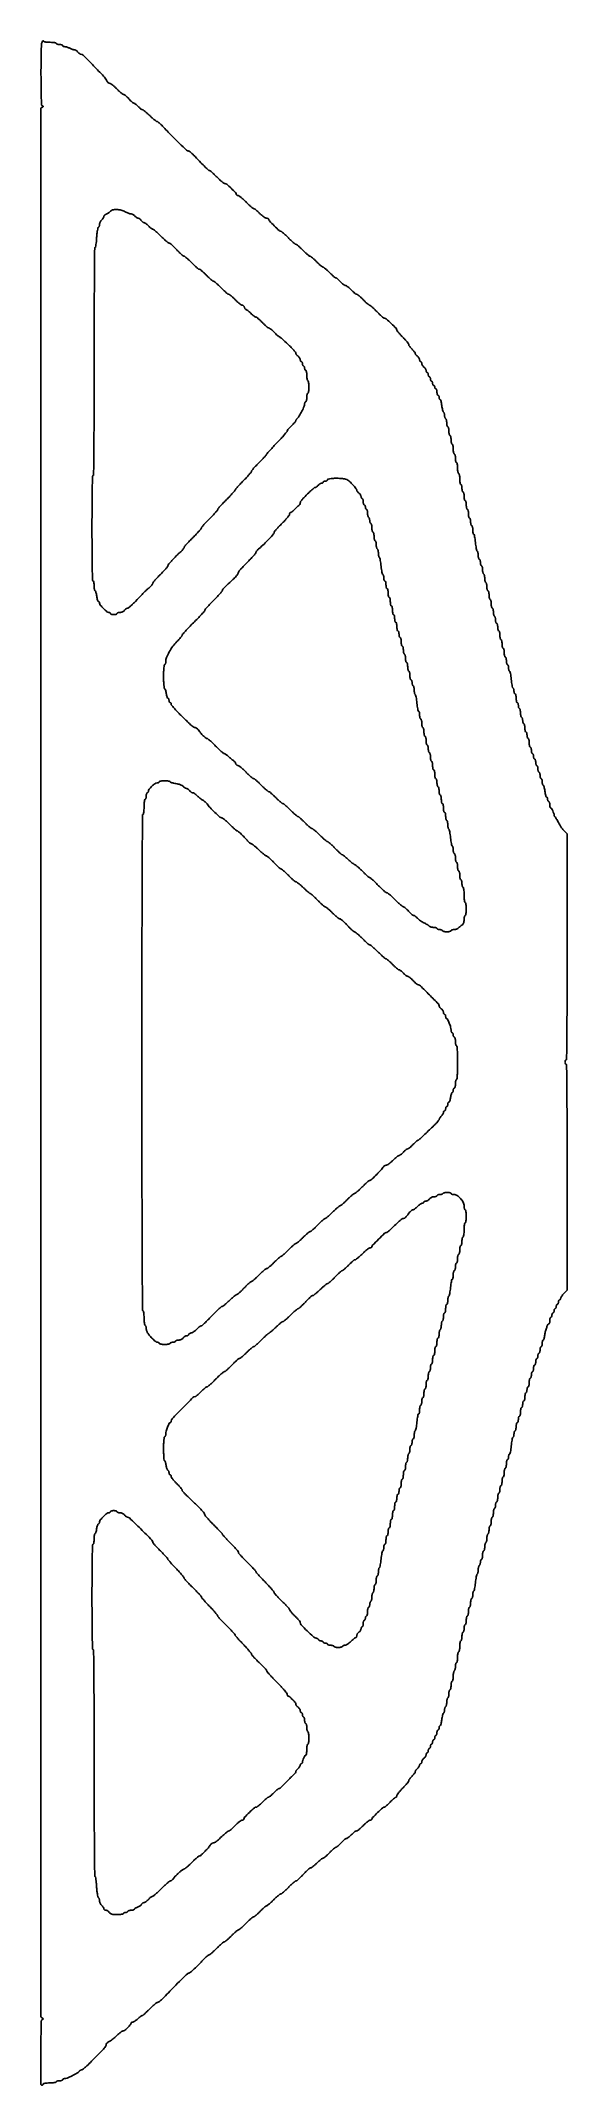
# Model space of a CAD drawing. Extents: x 70 to 555, y 277 to 2159.
import ezdxf

# ---------------------------------------------------------------- set-up
doc = ezdxf.new("R2010")
doc.units = 0

msp = doc.modelspace()

# ---------------------------------------------------------------- linework, layer by layer
for points in [[(70, 2130.083333, 0.001837), (70.055061, 2115.096073, 0.008403), (70.26532, 2106.392851, 0.006351), (70.578384, 2100.564471, 0.273479), (71.25, 2099.583333, -0.029131), (71.85747, 2099.255505, -0.260055), (72, 2099, -0.260055), (71.85747, 2098.744495, -0.029131), (71.25, 2098.416667, 0.291392), (69.871824, 2096.252673, 0.000001), (69.869436, 1218.5, 0.000001), (69.871824, 340.747327, 0.291392), (71.25, 338.583333, -0.029131), (71.85747, 338.255505, -0.260055), (72, 338, -0.260055), (71.85747, 337.744495, -0.029131), (71.25, 337.416667, 0.289323), (70.098124, 335.623151, 0.000875), (69.929157, 306.929034, 0.000794), (69.855771, 278.14533, 0.414495), (71, 277, 0.099038), (71.381638, 277.076342, 0.097945), (71.70625, 277.29375, 0.097945), (71.923658, 277.618362, 0.099038), (72, 278, -0.339565), (72.303225, 278.395008, -0.024068), (73.75, 278.708333, -0.025878), (75.683687, 278.928566, -0.015416), (78, 279, 0.015416), (80.316313, 279.071434, 0.025878), (82.25, 279.291667, 0.024068), (83.696775, 279.604992, 0.339565), (84, 280, -0.254951), (84.209557, 280.384262, -0.06271), (84.88125, 280.70625, -0.048861), (85.850749, 280.927234, -0.031626), (87, 281, 0.031626), (88.149251, 281.072766, 0.048861), (89.11875, 281.29375, 0.06271), (89.790443, 281.615738, 0.254951), (90, 282, -0.175128), (90.137885, 282.381596, -0.093037), (90.529824, 282.70625, -0.073259), (91.113619, 282.925979, -0.053482), (91.803656, 283, 0.100743), (94.169662, 283.481605, 0.014452), (98.682283, 285.554019, 0.015046), (103.065817, 287.889379, 0.089859), (105.040236, 289.548481, -0.034084), (105.569087, 290.103938, -0.035612), (106.161202, 290.573616, -0.038085), (106.728329, 290.900795, -0.112251), (107.164651, 291, 0.145768), (108.268411, 291.328772, 0.031524), (109.880707, 292.534272, 0.018007), (112.29741, 294.74564, 0.003338), (116.565838, 299, -0.00027), (118.942575, 301.398153, -0.000197), (121.58497, 304.059375, -0.000199), (124.091027, 306.579283, -0.000441), (126.006085, 308.5, 0.018221), (127.535744, 310.147362, 0.022682), (128.827538, 311.789425, 0.021772), (129.769056, 313.233793, 0.134443), (130.00067, 314.08102, -0.135607), (130.195004, 314.78554, -0.0525), (130.808009, 315.602679, -0.046983), (131.6979, 316.396459, -0.042447), (132.75, 317.040979, 0.030474), (134.028361, 317.782662, 0.013453), (135.626159, 318.907866, 0.013257), (137.260933, 320.194983, 0.017376), (138.679477, 321.459958, -0.005371), (141.751216, 324.334462, -0.024348), (143.637878, 325.900534, -0.042718), (144.981821, 326.740767, -0.118895), (146.056584, 327, 0.185477), (147.370416, 327.504735, 0.015847), (150.019983, 330.049691, 0.016068), (152.500223, 332.756698, 0.179278), (153, 334.105755, -0.165145), (153.115831, 334.446884, -0.095586), (153.443299, 334.737316, -0.076618), (153.931895, 334.933601, -0.057328), (154.509102, 335, 0.118124), (155.28917, 335.186897, 0.025709), (156.497048, 335.88125, 0.025435), (157.844853, 336.851604, 0.021972), (159.157416, 338, -0.013368), (160.425914, 339.148961, -0.017819), (161.640935, 340.11875, -0.015183), (162.688025, 340.846886, -0.145326), (163.203694, 341, 0.17657), (163.76677, 341.205244, 0.006044), (165.574273, 342.7625, 0.010686), (167.677535, 344.700857, 0.007181), (170, 347, -0.008679), (172.336124, 349.298852, -0.012611), (174.481692, 351.2375, -0.008191), (176.321587, 352.76588, -0.170832), (176.986826, 353, 0.12169), (178.025873, 353.256684, 0.040546), (179.358625, 354.10236, 0.02839), (181.054434, 355.540134, 0.010225), (183.302818, 357.766389, -0.001061), (194.416822, 369.181872, -0.005385), (200.69228, 375.463445, -0.003637), (204.961784, 379.585587, -0.192466), (205.998491, 380, 0.160352), (206.912211, 380.300768, 0.015618), (208.764455, 381.759876, 0.013959), (211.338422, 384.046631, 0.004275), (215.099379, 387.641667, 0.00989), (215.640953, 388.189536, 0.001043), (216.877395, 389.496302, 0.00129), (218.342947, 391.059758, 0.001035), (219.912645, 392.75, -0.013347), (221.500807, 394.377839, -0.018215), (223.021647, 395.751562, -0.015192), (224.336687, 396.788728, -0.160719), (224.976979, 397, 0.169743), (225.661132, 397.239151, 0.00861), (227.507676, 398.7625, 0.012966), (229.661275, 400.701202, 0.008963), (232, 403, -0.008689), (234.33622, 405.29885, -0.012624), (236.482084, 407.2375, -0.008207), (238.322222, 408.765692, -0.170791), (238.988162, 409, 0.166812), (239.647728, 409.226345, 0.009234), (241.367041, 410.615625, 0.013452), (243.373058, 412.392853, 0.009374), (245.543305, 414.5, -0.009007), (247.710438, 416.60721, -0.013002), (249.706849, 418.384375, -0.008689), (251.417974, 419.7794, -0.168211), (252.055143, 420, 0.172095), (252.698261, 420.228111, 0.007708), (254.530637, 421.7625, 0.012196), (256.666889, 423.701085, 0.008349), (259, 426, -0.008857), (261.337757, 428.298818, -0.012834), (263.488365, 430.2375, -0.008454), (265.332416, 431.762706, -0.170148), (266.009544, 432, 0.164134), (266.667878, 432.222093, 0.011198), (268.231366, 433.46875, 0.015068), (270.052807, 435.084589, 0.010692), (272, 437, -0.008926), (273.933756, 438.91568, -0.012932), (275.713834, 440.53125, -0.008546), (277.240538, 441.801685, -0.17087), (277.803903, 442, 0.170593), (278.378882, 442.202055, 0.007019), (280.091939, 443.615625, 0.011519), (282.089688, 445.392605, 0.007848), (284.281737, 447.5, -0.009587), (286.488783, 449.607089, -0.013681), (288.532847, 451.384375, -0.009571), (290.283922, 452.769383, -0.16396), (290.96829, 453, 0.169482), (291.656961, 453.240339, 0.008712), (293.505124, 454.7625, 0.01305), (295.66065, 456.701215, 0.009031), (298, 459, -0.009115), (300.340125, 461.298769, -0.013155), (302.498041, 463.2375, -0.008837), (304.348221, 464.7582, -0.169159), (305.042482, 465, 0.174791), (305.727179, 465.246902, 0.009577), (307.485742, 466.7625, 0.013928), (309.532366, 468.701245, 0.009655), (311.740517, 471, -0.009864), (313.950482, 473.298718, -0.014185), (316.002695, 475.2375, -0.009894), (317.766209, 476.749699, -0.173984), (318.463754, 477, 0.151908), (319.150006, 477.21342, 0.012656), (320.675616, 478.321875, 0.015967), (322.453854, 479.776336, 0.011634), (324.338659, 481.5, -0.010354), (326.21399, 483.223836, -0.014515), (327.963197, 484.678125, -0.010753), (329.460857, 485.800343, -0.156652), (330.082483, 486, 0.166753), (330.704198, 486.213276, 0.010156), (332.252792, 487.46875, 0.014249), (334.058067, 489.084486, 0.010002), (336, 491, -0.010193), (337.943386, 492.915485, -0.014477), (339.753131, 494.53125, -0.010444), (341.305778, 495.784227, -0.166027), (341.937679, 496, 0.162537), (342.537316, 496.200216, 0.015643), (343.753161, 497.175, 0.018612), (345.156975, 498.467923, 0.013642), (346.618965, 500, -0.015153), (348.089676, 501.531921, -0.020219), (349.520002, 502.825, -0.017881), (350.765084, 503.789031, -0.157047), (351.420196, 504, 0.144937), (352.070163, 504.192452, 0.019203), (353.255345, 505.028125, 0.020947), (354.614111, 506.159723, 0.016176), (356, 507.5, -0.018591), (357.399146, 508.840085, -0.023191), (358.797908, 509.971875, -0.022353), (360.03118, 510.796216, -0.136976), (360.761091, 511, 0.155424), (361.539886, 511.248079, 0.014713), (363.158383, 512.46875, 0.017706), (365.034825, 514.084922, 0.013033), (367, 516, -0.014872), (368.979434, 517.914836, -0.019632), (370.899241, 519.53125, -0.01738), (372.565077, 520.735143, -0.148845), (373.435076, 521, 0.051066), (374.033871, 521.061316, 0.07101), (374.540304, 521.243811, 0.091085), (374.880786, 521.513182, 0.18192), (375, 521.829994, -0.195632), (375.586, 523.270386, -0.005999), (380.213466, 527.90371, -0.006114), (384.94496, 532.417056, -0.189619), (386.426832, 533, 0.160897), (387.102233, 533.223117, 0.015088), (388.493981, 534.321875, 0.018137), (390.103885, 535.776399, 0.013278), (391.786065, 537.5, -0.011407), (393.455927, 539.223834, -0.016025), (395.02819, 540.678125, -0.012249), (396.381551, 541.79486, -0.167901), (396.975225, 542, 0.146794), (397.366023, 542.11726, 0.099102), (397.698972, 542.447011, 0.082908), (397.923414, 542.939996, 0.065542), (398, 543.521739, -0.152878), (398.272211, 544.391221, -0.014414), (399.615625, 546.212092, -0.017404), (401.393423, 548.325907, -0.012832), (403.5, 550.543478, 0.010909), (405.606879, 552.744359, 0.015258), (407.384375, 554.807134, 0.011547), (408.75115, 556.576807, 0.159981), (409, 557.334648, -0.13195), (409.181205, 558.009333, -0.024856), (409.88125, 559.090828, -0.025026), (410.851474, 560.304916, -0.020642), (412, 561.5, 0.018561), (413.148655, 562.685309, 0.023231), (414.11875, 563.870031, 0.022362), (414.825717, 564.914681, 0.138433), (415, 565.532104, -0.115458), (415.132608, 566.098718, -0.033308), (415.5875, 566.881566, -0.031585), (416.234557, 567.721988, -0.028997), (417, 568.5, 0.033439), (417.765355, 569.29186, 0.034148), (418.4125, 570.173392, 0.036283), (418.863329, 571.01364, 0.105367), (419, 571.654988, -0.072708), (419.075135, 572.168952, -0.087472), (419.29375, 572.604903, -0.100499), (419.618656, 572.896341, -0.133491), (420, 573, 0.173062), (420.381567, 573.136147, 0.093597), (420.70625, 573.522652, 0.073949), (420.925933, 574.098578, 0.054248), (421, 574.779241, -0.091287), (421.144747, 575.565449, -0.047927), (421.5875, 576.459276, -0.045499), (422.234851, 577.316802, -0.052224), (423, 578, 0.052224), (423.765149, 578.683198, 0.045499), (424.4125, 579.540724, 0.047927), (424.855253, 580.434551, 0.091287), (425, 581.220759, -0.054248), (425.074067, 581.901422, -0.073949), (425.29375, 582.477348, -0.093597), (425.618433, 582.863853, -0.173062), (426, 583, 0.191087), (426.381882, 583.151477, 0.088204), (426.70625, 583.5875, 0.068025), (426.926307, 584.234582, 0.048028), (427, 585, -0.048028), (427.073693, 585.765418, -0.068025), (427.29375, 586.4125, -0.088204), (427.618118, 586.848523, -0.191087), (428, 587, 0.191087), (428.381882, 587.151477, 0.088204), (428.70625, 587.5875, 0.068025), (428.926307, 588.234582, 0.048028), (429, 589, -0.048028), (429.073693, 589.765418, -0.068025), (429.29375, 590.4125, -0.088204), (429.618118, 590.848523, -0.191087), (430, 591, 0.191087), (430.381882, 591.151477, 0.088204), (430.70625, 591.5875, 0.068025), (430.926307, 592.234582, 0.048028), (431, 593, -0.048028), (431.073693, 593.765418, -0.068025), (431.29375, 594.4125, -0.088204), (431.618118, 594.848523, -0.191087), (432, 595, 0.191087), (432.381882, 595.151477, 0.088204), (432.70625, 595.5875, 0.068025), (432.926307, 596.234582, 0.048028), (433, 597, -0.048028), (433.073693, 597.765418, -0.068025), (433.29375, 598.4125, -0.088204), (433.618118, 598.848523, -0.191087), (434, 599, 0.226478), (434.382936, 599.182831, 0.074992), (434.70625, 599.734375, 0.057076), (434.926884, 600.542644, 0.038131), (435, 601.5, -0.038131), (435.073116, 602.457356, -0.057076), (435.29375, 603.265625, -0.074992), (435.617064, 603.817169, -0.226478), (436, 604, 0.191087), (436.381882, 604.151477, 0.088204), (436.70625, 604.5875, 0.068025), (436.926307, 605.234582, 0.048028), (437, 606, -0.042306), (437.064903, 606.765692, -0.061925), (437.259903, 607.4125, -0.081332), (437.546453, 607.851003, -0.210446), (437.884777, 608, 0.312368), (438.265488, 608.263561, 0.020233), (438.710931, 609.610995, 0.023724), (439.128207, 611.382153, 0.014911), (439.454764, 613.484237, -0.014321), (439.785015, 615.626772, -0.019739), (440.211885, 617.526321, -0.016755), (440.670792, 619.041838, -0.174151), (441.069987, 619.543254, 0.13475), (441.427816, 619.927871, 0.044205), (441.726809, 620.648895, 0.040302), (441.93138, 621.546078, 0.035921), (442, 622.5, -0.038534), (442.073871, 623.457084, -0.041947), (442.29375, 624.363811, -0.04604), (442.615613, 625.096789, -0.128561), (443, 625.5, 0.158284), (443.38656, 625.955916, 0.036095), (443.70625, 626.929939, 0.033884), (443.926564, 628.159953, 0.02738), (444, 629.5, -0.02738), (444.073436, 630.840047, -0.033884), (444.29375, 632.070061, -0.036095), (444.61344, 633.044084, -0.158284), (445, 633.5, 0.159713), (445.386693, 633.95866, 0.035556), (445.70625, 634.947275, 0.033489), (445.926586, 636.196361, 0.026918), (446, 637.559017, -0.027497), (446.072564, 638.877484, -0.043243), (446.29375, 639.989211, -0.053437), (446.614478, 640.770364, -0.275259), (447, 641, 0.295869), (447.387127, 641.251055, 0.04382), (447.70625, 642.175, 0.037669), (447.92761, 643.467056, 0.023598), (448, 645, -0.023598), (448.07239, 646.532944, -0.037669), (448.29375, 647.825, -0.04382), (448.612873, 648.748945, -0.295869), (449, 649, 0.308946), (449.388352, 649.26528, 0.037703), (449.70625, 650.304539, 0.03416), (449.927706, 651.738865, 0.021227), (450, 653.440983, -0.02093), (450.073113, 655.186816, -0.027868), (450.29375, 656.758975, -0.027581), (450.611109, 658.000298, -0.179846), (451, 658.5, 0.159713), (451.386693, 658.95866, 0.035556), (451.70625, 659.947275, 0.033489), (451.926586, 661.196361, 0.026918), (452, 662.559017, -0.027497), (452.072564, 663.877484, -0.043243), (452.29375, 664.989211, -0.053437), (452.614478, 665.770364, -0.275259), (453, 666, 0.322437), (453.389817, 666.280551, 0.031449), (453.70625, 667.46875, 0.03053), (453.927795, 669.083446, 0.01883), (454, 671, -0.01883), (454.072205, 672.916554, -0.03053), (454.29375, 674.53125, -0.031449), (454.610183, 675.719449, -0.322437), (455, 676, 0.322437), (455.389817, 676.280551, 0.031449), (455.70625, 677.46875, 0.03053), (455.927795, 679.083446, 0.01883), (456, 681, -0.01883), (456.072205, 682.916554, -0.03053), (456.29375, 684.53125, -0.031449), (456.610183, 685.719449, -0.322437), (457, 686, 0.295869), (457.387127, 686.251055, 0.04382), (457.70625, 687.175, 0.037669), (457.92761, 688.467056, 0.023598), (458, 690, -0.023598), (458.07239, 691.532944, -0.037669), (458.29375, 692.825, -0.04382), (458.612873, 693.748945, -0.295869), (459, 694, 0.277684), (459.385692, 694.232098, 0.052312), (459.70625, 695.028125, 0.042582), (459.927458, 696.158889, 0.027026), (460, 697.5, -0.027026), (460.072542, 698.841111, -0.042582), (460.29375, 699.971875, -0.052312), (460.614308, 700.767902, -0.277684), (461, 701, 0.295869), (461.387127, 701.251055, 0.04382), (461.70625, 702.175, 0.037669), (461.92761, 703.467056, 0.023598), (462, 705, -0.023598), (462.07239, 706.532944, -0.037669), (462.29375, 707.825, -0.04382), (462.612873, 708.748945, -0.295869), (463, 709, 0.295869), (463.387127, 709.251055, 0.04382), (463.70625, 710.175, 0.037669), (463.92761, 711.467056, 0.023598), (464, 713, -0.023598), (464.07239, 714.532944, -0.037669), (464.29375, 715.825, -0.04382), (464.612873, 716.748945, -0.295869), (465, 717, 0.295869), (465.387127, 717.251055, 0.04382), (465.70625, 718.175, 0.037669), (465.92761, 719.467056, 0.023598), (466, 721, -0.023598), (466.07239, 722.532944, -0.037669), (466.29375, 723.825, -0.04382), (466.612873, 724.748945, -0.295869), (467, 725, 0.277684), (467.385692, 725.232098, 0.052312), (467.70625, 726.028125, 0.042582), (467.927458, 727.158889, 0.027026), (468, 728.5, -0.023804), (468.063892, 729.841314, -0.037969), (468.259238, 730.971875, -0.044343), (468.540953, 731.779491, -0.294753), (468.882512, 732, 0.34095), (469.259974, 732.291248, 0.012007), (469.712053, 734.201165, 0.017795), (470.13441, 736.620657, 0.010951), (470.467207, 739.493327, -0.010635), (470.802712, 742.405427, -0.015526), (471.231994, 744.951661, -0.01093), (471.693226, 747.014879, -0.196323), (472.084695, 747.552344, 0.165524), (472.439156, 747.982566, 0.033322), (472.731129, 748.945315, 0.031878), (472.932883, 750.16371, 0.025097), (473, 751.5, -0.02738), (473.073436, 752.840047, -0.033884), (473.29375, 754.070061, -0.036095), (473.61344, 755.044084, -0.158284), (474, 755.5, 0.130646), (474.384508, 755.906663, 0.045439), (474.70625, 756.653525, 0.041396), (474.926158, 757.57934, 0.037634), (475, 758.559017, -0.039081), (475.07317, 759.49372, -0.058208), (475.29375, 760.282961, -0.076538), (475.617207, 760.820624, -0.222681), (476, 761, 0.295869), (476.387127, 761.251055, 0.04382), (476.70625, 762.175, 0.037669), (476.92761, 763.467056, 0.023598), (477, 765, -0.023598), (477.07239, 766.532944, -0.037669), (477.29375, 767.825, -0.04382), (477.612873, 768.748945, -0.295869), (478, 769, 0.275259), (478.385522, 769.229636, 0.053437), (478.70625, 770.010789, 0.043243), (478.927436, 771.122516, 0.027497), (479, 772.440983, -0.026918), (479.073414, 773.803639, -0.033489), (479.29375, 775.052725, -0.035556), (479.613307, 776.04134, -0.159713), (480, 776.5, 0.158284), (480.38656, 776.955916, 0.036095), (480.70625, 777.929939, 0.033884), (480.926564, 779.159953, 0.02738), (481, 780.5, -0.02738), (481.073436, 781.840047, -0.033884), (481.29375, 783.070061, -0.036095), (481.61344, 784.044084, -0.158284), (482, 784.5, 0.159713), (482.386693, 784.95866, 0.035556), (482.70625, 785.947275, 0.033489), (482.926586, 787.196361, 0.026918), (483, 788.559017, -0.027497), (483.072564, 789.877484, -0.043243), (483.29375, 790.989211, -0.053437), (483.614478, 791.770364, -0.275259), (484, 792, 0.295869), (484.387127, 792.251055, 0.04382), (484.70625, 793.175, 0.037669), (484.92761, 794.467056, 0.023598), (485, 796, -0.023598), (485.07239, 797.532944, -0.037669), (485.29375, 798.825, -0.04382), (485.612873, 799.748945, -0.295869), (486, 800, 0.295869), (486.387127, 800.251055, 0.04382), (486.70625, 801.175, 0.037669), (486.92761, 802.467056, 0.023598), (487, 804, -0.023598), (487.07239, 805.532944, -0.037669), (487.29375, 806.825, -0.04382), (487.612873, 807.748945, -0.295869), (488, 808, 0.254951), (488.384262, 808.209557, 0.06271), (488.70625, 808.88125, 0.048861), (488.927234, 809.850749, 0.031626), (489, 811, -0.031626), (489.072766, 812.149251, -0.048861), (489.29375, 813.11875, -0.06271), (489.615738, 813.790443, -0.254951), (490, 814, 0.295869), (490.387127, 814.251055, 0.04382), (490.70625, 815.175, 0.037669), (490.92761, 816.467056, 0.023598), (491, 818, -0.023598), (491.07239, 819.532944, -0.037669), (491.29375, 820.825, -0.04382), (491.612873, 821.748945, -0.295869), (492, 822, 0.277684), (492.385692, 822.232098, 0.052312), (492.70625, 823.028125, 0.042582), (492.927458, 824.158889, 0.027026), (493, 825.5, -0.027026), (493.072542, 826.841111, -0.042582), (493.29375, 827.971875, -0.052312), (493.614308, 828.767902, -0.277684), (494, 829, 0.295869), (494.387127, 829.251055, 0.04382), (494.70625, 830.175, 0.037669), (494.92761, 831.467056, 0.023598), (495, 833, -0.023598), (495.07239, 834.532944, -0.037669), (495.29375, 835.825, -0.04382), (495.612873, 836.748945, -0.295869), (496, 837, 0.295869), (496.387127, 837.251055, 0.04382), (496.70625, 838.175, 0.037669), (496.92761, 839.467056, 0.023598), (497, 841, -0.023598), (497.07239, 842.532944, -0.037669), (497.29375, 843.825, -0.04382), (497.612873, 844.748945, -0.295869), (498, 845, 0.295869), (498.387127, 845.251055, 0.04382), (498.70625, 846.175, 0.037669), (498.92761, 847.467056, 0.023598), (499, 849, -0.023598), (499.07239, 850.532944, -0.037669), (499.29375, 851.825, -0.04382), (499.612873, 852.748945, -0.295869), (500, 853, 0.226478), (500.382936, 853.182831, 0.074992), (500.70625, 853.734375, 0.057076), (500.926884, 854.542644, 0.038131), (501, 855.5, -0.033538), (501.064305, 856.457609, -0.051357), (501.259238, 857.265625, -0.066625), (501.543804, 857.822514, -0.246132), (501.882512, 858, 0.34095), (502.259974, 858.291248, 0.012007), (502.712053, 860.201165, 0.017795), (503.13441, 862.620657, 0.010951), (503.467207, 865.493327, -0.010635), (503.802712, 868.405427, -0.015526), (504.231994, 870.951661, -0.01093), (504.693226, 873.014879, -0.196323), (505.084695, 873.552344, 0.136113), (505.436945, 873.933, 0.043782), (505.731129, 874.651565, 0.039936), (505.932483, 875.546741, 0.03537), (506, 876.5, -0.038534), (506.073871, 877.457084, -0.041947), (506.29375, 878.363811, -0.04604), (506.615613, 879.096789, -0.128561), (507, 879.5, 0.159713), (507.386693, 879.95866, 0.035556), (507.70625, 880.947275, 0.033489), (507.926586, 882.196361, 0.026918), (508, 883.559017, -0.027497), (508.072564, 884.877484, -0.043243), (508.29375, 885.989211, -0.053437), (508.614478, 886.770364, -0.275259), (509, 887, 0.254951), (509.384262, 887.209557, 0.06271), (509.70625, 887.88125, 0.048861), (509.927234, 888.850749, 0.031626), (510, 890, -0.031626), (510.072766, 891.149251, -0.048861), (510.29375, 892.11875, -0.06271), (510.615738, 892.790443, -0.254951), (511, 893, 0.295869), (511.387127, 893.251055, 0.04382), (511.70625, 894.175, 0.037669), (511.92761, 895.467056, 0.023598), (512, 897, -0.023598), (512.07239, 898.532944, -0.037669), (512.29375, 899.825, -0.04382), (512.612873, 900.748945, -0.295869), (513, 901, 0.254951), (513.384262, 901.209557, 0.06271), (513.70625, 901.88125, 0.048861), (513.927234, 902.850749, 0.031626), (514, 904, -0.031626), (514.072766, 905.149251, -0.048861), (514.29375, 906.11875, -0.06271), (514.615738, 906.790443, -0.254951), (515, 907, 0.275259), (515.385522, 907.229636, 0.053437), (515.70625, 908.010789, 0.043243), (515.927436, 909.122516, 0.027497), (516, 910.440983, -0.026918), (516.073414, 911.803639, -0.033489), (516.29375, 913.052725, -0.035556), (516.613307, 914.04134, -0.159713), (517, 914.5, 0.130646), (517.384508, 914.906663, 0.045439), (517.70625, 915.653525, 0.041396), (517.926158, 916.57934, 0.037634), (518, 917.559017, -0.039081), (518.07317, 918.49372, -0.058208), (518.29375, 919.282961, -0.076538), (518.617207, 919.820624, -0.222681), (519, 920, 0.295869), (519.387127, 920.251055, 0.04382), (519.70625, 921.175, 0.037669), (519.92761, 922.467056, 0.023598), (520, 924, -0.023598), (520.07239, 925.532944, -0.037669), (520.29375, 926.825, -0.04382), (520.612873, 927.748945, -0.295869), (521, 928, 0.254951), (521.384262, 928.209557, 0.06271), (521.70625, 928.88125, 0.048861), (521.927234, 929.850749, 0.031626), (522, 931, -0.031626), (522.072766, 932.149251, -0.048861), (522.29375, 933.11875, -0.06271), (522.615738, 933.790443, -0.254951), (523, 934, 0.254951), (523.384262, 934.209557, 0.06271), (523.70625, 934.88125, 0.048861), (523.927234, 935.850749, 0.031626), (524, 937, -0.031626), (524.072766, 938.149251, -0.048861), (524.29375, 939.11875, -0.06271), (524.615738, 939.790443, -0.254951), (525, 940, 0.254951), (525.384262, 940.209557, 0.06271), (525.70625, 940.88125, 0.048861), (525.927234, 941.850749, 0.031626), (526, 943, -0.031626), (526.072766, 944.149251, -0.048861), (526.29375, 945.11875, -0.06271), (526.615738, 945.790443, -0.254951), (527, 946, 0.226478), (527.382936, 946.182831, 0.074992), (527.70625, 946.734375, 0.057076), (527.926884, 947.542644, 0.038131), (528, 948.5, -0.038131), (528.073116, 949.457356, -0.057076), (528.29375, 950.265625, -0.074992), (528.617064, 950.817169, -0.226478), (529, 951, 0.254951), (529.384262, 951.209557, 0.06271), (529.70625, 951.88125, 0.048861), (529.927234, 952.850749, 0.031626), (530, 954, -0.031626), (530.072766, 955.149251, -0.048861), (530.29375, 956.11875, -0.06271), (530.615738, 956.790443, -0.254951), (531, 957, 0.254951), (531.384262, 957.209557, 0.06271), (531.70625, 957.88125, 0.048861), (531.927234, 958.850749, 0.031626), (532, 960, -0.027248), (532.06269, 961.149512, -0.042894), (532.253822, 962.11875, -0.052844), (532.530879, 962.800457, -0.276538), (532.864076, 963, 0.299032), (533.235874, 963.244195, 0.024607), (533.664036, 964.384059, 0.026579), (534.063946, 965.905898, 0.016904), (534.373961, 967.711689, -0.025669), (535.070848, 971.383889, -0.030241), (536.11424, 974.764878, -0.02728), (537.275249, 977.404714, -0.282663), (538.244111, 978, 0.294848), (538.53667, 978.188947, 0.044298), (538.777958, 978.88125, 0.037943), (538.945276, 979.850301, 0.023786), (539, 981, -0.031626), (539.072766, 982.149251, -0.048861), (539.29375, 983.11875, -0.06271), (539.615738, 983.790443, -0.254951), (540, 984, 0.191087), (540.381882, 984.151477, 0.088204), (540.70625, 984.5875, 0.068025), (540.926307, 985.234582, 0.048028), (541, 986, -0.048028), (541.073693, 986.765418, -0.068025), (541.29375, 987.4125, -0.088204), (541.618118, 987.848523, -0.191087), (542, 988, 0.191087), (542.381882, 988.151477, 0.088204), (542.70625, 988.5875, 0.068025), (542.926307, 989.234582, 0.048028), (543, 990, -0.048028), (543.073693, 990.765418, -0.068025), (543.29375, 991.4125, -0.088204), (543.618118, 991.848523, -0.191087), (544, 992, 0.191087), (544.381882, 992.151477, 0.088204), (544.70625, 992.5875, 0.068025), (544.926307, 993.234582, 0.048028), (545, 994, -0.048028), (545.073693, 994.765418, -0.068025), (545.29375, 995.4125, -0.088204), (545.618118, 995.848523, -0.191087), (546, 996, 0.191087), (546.381882, 996.151477, 0.088204), (546.70625, 996.5875, 0.068025), (546.926307, 997.234582, 0.048028), (547, 998, -0.048028), (547.073693, 998.765418, -0.068025), (547.29375, 999.4125, -0.088204), (547.618118, 999.848523, -0.191087), (548, 1000, 0.134136), (548.381343, 1000.104178, 0.100457), (548.70625, 1000.397058, 0.087253), (548.924885, 1000.83516, 0.072331), (549, 1001.351686, -0.124508), (549.180485, 1002.065243, -0.023368), (549.88125, 1003.228458, -0.023705), (550.851484, 1004.541595, -0.01975), (552, 1005.842584), (555, 1008.981797), (555, 1112.990898, 0.000633), (554.942155, 1158.708236, 0.001771), (554.747596, 1190.747725, 0.000178), (554.490701, 1216.514339, 0.411193), (554, 1217, -0.191087), (553.618118, 1217.151477, -0.088204), (553.29375, 1217.5875, -0.068025), (553.073693, 1218.234582, -0.048028), (553, 1219, -0.048028), (553.073693, 1219.765418, -0.068025), (553.29375, 1220.4125, -0.088204), (553.618118, 1220.848523, -0.191087), (554, 1221, 0.411195), (554.490709, 1221.485673, 0.000177), (554.747598, 1247.274698, 0.001769), (554.942156, 1279.341722, 0.000632), (555, 1325.09879), (555, 1429.19758), (552.239849, 1431.84879, -0.035569), (551.00572, 1433.215626, -0.015484), (549.559099, 1435.189957, -0.015232), (548.145165, 1437.391429, -0.019612), (546.989849, 1439.5, 0.008699), (545.981449, 1441.439701, 0.01227), (545.011081, 1443.129167, 0.008507), (544.150655, 1444.492739, 0.144149), (543.75, 1444.833333, -0.114869), (543.462865, 1445.05024, -0.061227), (543.220312, 1445.426332, -0.056045), (543.055782, 1445.89364, -0.056699), (543, 1446.383969, 0.088703), (542.709804, 1448.00686, 0.025803), (541.703937, 1450.350068, 0.019356), (540.513129, 1452.551853, 0.262252), (539.75, 1452.992198, -0.293605), (539.459613, 1453.183099, -0.043455), (539.220312, 1453.878958, -0.037521), (539.054307, 1454.84975, -0.023593), (539, 1456, 0.031626), (538.927234, 1457.149251, 0.048861), (538.70625, 1458.11875, 0.06271), (538.384262, 1458.790443, 0.254951), (538, 1459, -0.191087), (537.618118, 1459.151477, -0.088204), (537.29375, 1459.5875, -0.068025), (537.073693, 1460.234582, -0.048028), (537, 1461, 0.044448), (536.931807, 1461.76559, 0.064282), (536.727387, 1462.4125, 0.084139), (536.426623, 1462.849929, 0.20286), (536.071956, 1463, -0.308806), (535.673714, 1463.271886, -0.021775), (535.214666, 1464.615625, -0.024745), (534.787187, 1466.391932, -0.015598), (534.456733, 1468.5, 0.014868), (534.129423, 1470.60813, 0.02366), (533.711509, 1472.384375, 0.020137), (533.265553, 1473.736166, 0.312591), (532.884777, 1474, -0.273141), (532.543804, 1474.201284, -0.054416), (532.259903, 1474.88125, -0.043821), (532.06422, 1475.850526, -0.027913), (532, 1477, 0.031626), (531.927234, 1478.149251, 0.048861), (531.70625, 1479.11875, 0.06271), (531.384262, 1479.790443, 0.254951), (531, 1480, -0.254951), (530.615738, 1480.209557, -0.06271), (530.29375, 1480.88125, -0.048861), (530.072766, 1481.850749, -0.031626), (530, 1483, 0.031626), (529.927234, 1484.149251, 0.048861), (529.70625, 1485.11875, 0.06271), (529.384262, 1485.790443, 0.254951), (529, 1486, -0.254951), (528.615738, 1486.209557, -0.06271), (528.29375, 1486.88125, -0.048861), (528.072766, 1487.850749, -0.031626), (528, 1489, 0.031626), (527.927234, 1490.149251, 0.048861), (527.70625, 1491.11875, 0.06271), (527.384262, 1491.790443, 0.254951), (527, 1492, -0.254951), (526.615738, 1492.209557, -0.06271), (526.29375, 1492.88125, -0.048861), (526.072766, 1493.850749, -0.031626), (526, 1495, 0.031626), (525.927234, 1496.149251, 0.048861), (525.70625, 1497.11875, 0.06271), (525.384262, 1497.790443, 0.254951), (525, 1498, -0.226478), (524.617064, 1498.182831, -0.074992), (524.29375, 1498.734375, -0.057076), (524.073116, 1499.542644, -0.038131), (524, 1500.5, 0.038131), (523.926884, 1501.457356, 0.057076), (523.70625, 1502.265625, 0.074992), (523.382936, 1502.817169, 0.226478), (523, 1503, -0.254951), (522.615738, 1503.209557, -0.06271), (522.29375, 1503.88125, -0.048861), (522.072766, 1504.850749, -0.031626), (522, 1506, 0.031626), (521.927234, 1507.149251, 0.048861), (521.70625, 1508.11875, 0.06271), (521.384262, 1508.790443, 0.254951), (521, 1509, -0.295869), (520.612873, 1509.251055, -0.04382), (520.29375, 1510.175, -0.037669), (520.07239, 1511.467056, -0.023598), (520, 1513, 0.023598), (519.92761, 1514.532944, 0.037669), (519.70625, 1515.825, 0.04382), (519.387127, 1516.748945, 0.295869), (519, 1517, -0.254951), (518.615738, 1517.209557, -0.06271), (518.29375, 1517.88125, -0.048861), (518.072766, 1518.850749, -0.031626), (518, 1520, 0.031626), (517.927234, 1521.149251, 0.048861), (517.70625, 1522.11875, 0.06271), (517.384262, 1522.790443, 0.254951), (517, 1523, -0.275259), (516.614478, 1523.229636, -0.053437), (516.29375, 1524.010789, -0.043243), (516.072564, 1525.122516, -0.027497), (516, 1526.440983, 0.026918), (515.926586, 1527.803639, 0.033489), (515.70625, 1529.052725, 0.035556), (515.386693, 1530.04134, 0.159713), (515, 1530.5, -0.128561), (514.615613, 1530.903211, -0.04604), (514.29375, 1531.636189, -0.041947), (514.073871, 1532.542916, -0.038534), (514, 1533.5, 0.038534), (513.926129, 1534.457084, 0.041947), (513.70625, 1535.363811, 0.04604), (513.384387, 1536.096789, 0.128561), (513, 1536.5, -0.158284), (512.61344, 1536.955916, -0.036095), (512.29375, 1537.929939, -0.033884), (512.073436, 1539.159953, -0.02738), (512, 1540.5, 0.02738), (511.926564, 1541.840047, 0.033884), (511.70625, 1543.070061, 0.036095), (511.38656, 1544.044084, 0.158284), (511, 1544.5, -0.130646), (510.615492, 1544.906663, -0.045439), (510.29375, 1545.653525, -0.041396), (510.073842, 1546.57934, -0.037634), (510, 1547.559017, 0.039081), (509.92683, 1548.49372, 0.058208), (509.70625, 1549.282961, 0.076538), (509.382793, 1549.820624, 0.222681), (509, 1550, -0.295869), (508.612873, 1550.251055, -0.04382), (508.29375, 1551.175, -0.037669), (508.07239, 1552.467056, -0.023598), (508, 1554, 0.023598), (507.92761, 1555.532944, 0.037669), (507.70625, 1556.825, 0.04382), (507.387127, 1557.748945, 0.295869), (507, 1558, -0.222681), (506.617207, 1558.179376, -0.076538), (506.29375, 1558.717039, -0.058208), (506.07317, 1559.50628, -0.039081), (506, 1560.440983, 0.034538), (505.93251, 1561.41684, 0.039373), (505.731129, 1562.331099, 0.04312), (505.43707, 1563.063713, 0.138204), (505.084695, 1563.447656, -0.196323), (504.693226, 1563.985121, -0.01093), (504.231994, 1566.048339, -0.015526), (503.802712, 1568.594573, -0.010635), (503.467207, 1571.506673, 0.010951), (503.13441, 1574.379343, 0.017795), (502.712053, 1576.798835, 0.012007), (502.259974, 1578.708752, 0.34095), (501.882512, 1579, -0.273511), (501.542391, 1579.201098, -0.054246), (501.259238, 1579.88125, -0.04372), (501.064052, 1580.850522, -0.02784), (501, 1582, 0.031626), (500.927234, 1583.149251, 0.048861), (500.70625, 1584.11875, 0.06271), (500.384262, 1584.790443, 0.254951), (500, 1585, -0.277684), (499.614308, 1585.232098, -0.052312), (499.29375, 1586.028125, -0.042582), (499.072542, 1587.158889, -0.027026), (499, 1588.5, 0.027026), (498.927458, 1589.841111, 0.042582), (498.70625, 1590.971875, 0.052312), (498.385692, 1591.767902, 0.277684), (498, 1592, -0.295869), (497.612873, 1592.251055, -0.04382), (497.29375, 1593.175, -0.037669), (497.07239, 1594.467056, -0.023598), (497, 1596, 0.023598), (496.92761, 1597.532944, 0.037669), (496.70625, 1598.825, 0.04382), (496.387127, 1599.748945, 0.295869), (496, 1600, -0.295869), (495.612873, 1600.251055, -0.04382), (495.29375, 1601.175, -0.037669), (495.07239, 1602.467056, -0.023598), (495, 1604, 0.023598), (494.92761, 1605.532944, 0.037669), (494.70625, 1606.825, 0.04382), (494.387127, 1607.748945, 0.295869), (494, 1608, -0.295869), (493.612873, 1608.251055, -0.04382), (493.29375, 1609.175, -0.037669), (493.07239, 1610.467056, -0.023598), (493, 1612, 0.023598), (492.92761, 1613.532944, 0.037669), (492.70625, 1614.825, 0.04382), (492.387127, 1615.748945, 0.295869), (492, 1616, -0.277684), (491.614308, 1616.232098, -0.052312), (491.29375, 1617.028125, -0.042582), (491.072542, 1618.158889, -0.027026), (491, 1619.5, 0.027026), (490.927458, 1620.841111, 0.042582), (490.70625, 1621.971875, 0.052312), (490.385692, 1622.767902, 0.277684), (490, 1623, -0.251914), (489.615903, 1623.206632, -0.064068), (489.29375, 1623.863914, -0.049716), (489.0728, 1624.81438, -0.032276), (489, 1625.940983, 0.031397), (488.926388, 1627.112115, 0.037109), (488.70625, 1628.1996, 0.040338), (488.385578, 1629.065839, 0.146547), (488, 1629.5, -0.159713), (487.613307, 1629.95866, -0.035556), (487.29375, 1630.947275, -0.033489), (487.073414, 1632.196361, -0.026918), (487, 1633.559017, 0.027497), (486.927436, 1634.877484, 0.043243), (486.70625, 1635.989211, 0.053437), (486.385522, 1636.770364, 0.275259), (486, 1637, -0.295869), (485.612873, 1637.251055, -0.04382), (485.29375, 1638.175, -0.037669), (485.07239, 1639.467056, -0.023598), (485, 1641, 0.023598), (484.92761, 1642.532944, 0.037669), (484.70625, 1643.825, 0.04382), (484.387127, 1644.748945, 0.295869), (484, 1645, -0.295869), (483.612873, 1645.251055, -0.04382), (483.29375, 1646.175, -0.037669), (483.07239, 1647.467056, -0.023598), (483, 1649, 0.023598), (482.92761, 1650.532944, 0.037669), (482.70625, 1651.825, 0.04382), (482.387127, 1652.748945, 0.295869), (482, 1653, -0.275259), (481.614478, 1653.229636, -0.053437), (481.29375, 1654.010789, -0.043243), (481.072564, 1655.122516, -0.027497), (481, 1656.440983, 0.026918), (480.926586, 1657.803639, 0.033489), (480.70625, 1659.052725, 0.035556), (480.386693, 1660.04134, 0.159713), (480, 1660.5, -0.158284), (479.61344, 1660.955916, -0.036095), (479.29375, 1661.929939, -0.033884), (479.073436, 1663.159953, -0.02738), (479, 1664.5, 0.02738), (478.926564, 1665.840047, 0.033884), (478.70625, 1667.070061, 0.036095), (478.38656, 1668.044084, 0.158284), (478, 1668.5, -0.159713), (477.613307, 1668.95866, -0.035556), (477.29375, 1669.947275, -0.033489), (477.073414, 1671.196361, -0.026918), (477, 1672.559017, 0.027497), (476.927436, 1673.877484, 0.043243), (476.70625, 1674.989211, 0.053437), (476.385522, 1675.770364, 0.275259), (476, 1676, -0.254951), (475.615738, 1676.209557, -0.06271), (475.29375, 1676.88125, -0.048861), (475.072766, 1677.850749, -0.031626), (475, 1679, 0.031626), (474.927234, 1680.149251, 0.048861), (474.70625, 1681.11875, 0.06271), (474.384262, 1681.790443, 0.254951), (474, 1682, -0.275259), (473.614478, 1682.229636, -0.053437), (473.29375, 1683.010789, -0.043243), (473.072564, 1684.122516, -0.027497), (473, 1685.440983, 0.024673), (472.932903, 1686.799886, 0.03149), (472.731129, 1688.037349, 0.032777), (472.439287, 1689.01489, 0.166917), (472.084695, 1689.447656, -0.196323), (471.693226, 1689.985121, -0.01093), (471.231994, 1692.048339, -0.015526), (470.802712, 1694.594573, -0.010635), (470.467207, 1697.506673, 0.010951), (470.13441, 1700.379343, 0.017795), (469.712053, 1702.798835, 0.012007), (469.259974, 1704.708752, 0.34095), (468.882512, 1705, -0.31137), (468.539569, 1705.236493, -0.036573), (468.259238, 1706.175, -0.03351), (468.063785, 1707.466873, -0.020793), (468, 1709, 0.023598), (467.92761, 1710.532944, 0.037669), (467.70625, 1711.825, 0.04382), (467.387127, 1712.748945, 0.295869), (467, 1713, -0.277684), (466.614308, 1713.232098, -0.052312), (466.29375, 1714.028125, -0.042582), (466.072542, 1715.158889, -0.027026), (466, 1716.5, 0.027026), (465.927458, 1717.841111, 0.042582), (465.70625, 1718.971875, 0.052312), (465.385692, 1719.767902, 0.277684), (465, 1720, -0.295869), (464.612873, 1720.251055, -0.04382), (464.29375, 1721.175, -0.037669), (464.07239, 1722.467056, -0.023598), (464, 1724, 0.023598), (463.92761, 1725.532944, 0.037669), (463.70625, 1726.825, 0.04382), (463.387127, 1727.748945, 0.295869), (463, 1728, -0.295869), (462.612873, 1728.251055, -0.04382), (462.29375, 1729.175, -0.037669), (462.07239, 1730.467056, -0.023598), (462, 1732, 0.023598), (461.92761, 1733.532944, 0.037669), (461.70625, 1734.825, 0.04382), (461.387127, 1735.748945, 0.295869), (461, 1736, -0.295869), (460.612873, 1736.251055, -0.04382), (460.29375, 1737.175, -0.037669), (460.07239, 1738.467056, -0.023598), (460, 1740, 0.023598), (459.92761, 1741.532944, 0.037669), (459.70625, 1742.825, 0.04382), (459.387127, 1743.748945, 0.295869), (459, 1744, -0.277684), (458.614308, 1744.232098, -0.052312), (458.29375, 1745.028125, -0.042582), (458.072542, 1746.158889, -0.027026), (458, 1747.5, 0.027026), (457.927458, 1748.841111, 0.042582), (457.70625, 1749.971875, 0.052312), (457.385692, 1750.767902, 0.277684), (457, 1751, -0.322437), (456.610183, 1751.280551, -0.031449), (456.29375, 1752.46875, -0.03053), (456.072205, 1754.083446, -0.01883), (456, 1756, 0.01883), (455.927795, 1757.916554, 0.03053), (455.70625, 1759.53125, 0.031449), (455.389817, 1760.719449, 0.322437), (455, 1761, -0.322437), (454.610183, 1761.280551, -0.031449), (454.29375, 1762.46875, -0.03053), (454.072205, 1764.083446, -0.01883), (454, 1766, 0.01883), (453.927795, 1767.916554, 0.03053), (453.70625, 1769.53125, 0.031449), (453.389817, 1770.719449, 0.322437), (453, 1771, -0.295869), (452.612873, 1771.251055, -0.04382), (452.29375, 1772.175, -0.037669), (452.07239, 1773.467056, -0.023598), (452, 1775, 0.023598), (451.92761, 1776.532944, 0.037669), (451.70625, 1777.825, 0.04382), (451.387127, 1778.748945, 0.295869), (451, 1779, -0.31052), (450.611488, 1779.267028, -0.036969), (450.29375, 1780.321875, -0.033738), (450.072283, 1781.775243, -0.020945), (450, 1783.5, 0.020945), (449.927717, 1785.224757, 0.033738), (449.70625, 1786.678125, 0.036969), (449.388512, 1787.732972, 0.31052), (449, 1788, -0.295869), (448.612873, 1788.251055, -0.04382), (448.29375, 1789.175, -0.037669), (448.07239, 1790.467056, -0.023598), (448, 1792, 0.023598), (447.92761, 1793.532944, 0.037669), (447.70625, 1794.825, 0.04382), (447.387127, 1795.748945, 0.295869), (447, 1796, -0.295869), (446.612873, 1796.251055, -0.04382), (446.29375, 1797.175, -0.037669), (446.07239, 1798.467056, -0.023598), (446, 1800, 0.023598), (445.92761, 1801.532944, 0.037669), (445.70625, 1802.825, 0.04382), (445.387127, 1803.748945, 0.295869), (445, 1804, -0.275259), (444.614478, 1804.229636, -0.053437), (444.29375, 1805.010789, -0.043243), (444.072564, 1806.122516, -0.027497), (444, 1807.440983, 0.026918), (443.926586, 1808.803639, 0.033489), (443.70625, 1810.052725, 0.035556), (443.386693, 1811.04134, 0.159713), (443, 1811.5, -0.128561), (442.615613, 1811.903211, -0.04604), (442.29375, 1812.636189, -0.041947), (442.073871, 1813.542916, -0.038534), (442, 1814.5, 0.035921), (441.93138, 1815.453922, 0.040302), (441.726809, 1816.351105, 0.044205), (441.427816, 1817.072129, 0.13475), (441.069987, 1817.456746, -0.174151), (440.670792, 1817.958162, -0.016755), (440.211885, 1819.473679, -0.019739), (439.785015, 1821.373228, -0.014321), (439.454764, 1823.515763, 0.014911), (439.128207, 1825.617847, 0.023724), (438.710931, 1827.389005, 0.020233), (438.265488, 1828.736439, 0.312368), (437.884777, 1829, -0.210446), (437.546453, 1829.148997, -0.081332), (437.259903, 1829.5875, -0.061925), (437.064903, 1830.234308, -0.042306), (437, 1831, 0.048028), (436.926307, 1831.765418, 0.068025), (436.70625, 1832.4125, 0.088204), (436.381882, 1832.848523, 0.191087), (436, 1833, -0.254951), (435.615738, 1833.209557, -0.06271), (435.29375, 1833.88125, -0.048861), (435.072766, 1834.850749, -0.031626), (435, 1836, 0.031626), (434.927234, 1837.149251, 0.048861), (434.70625, 1838.11875, 0.06271), (434.384262, 1838.790443, 0.254951), (434, 1839, -0.148195), (433.618646, 1839.115568, -0.098894), (433.29375, 1839.440625, -0.082425), (433.074694, 1839.926543, -0.064853), (433, 1840.5, 0.064853), (432.925306, 1841.073457, 0.082425), (432.70625, 1841.559375, 0.098894), (432.381354, 1841.884432, 0.148195), (432, 1842, -0.191087), (431.618118, 1842.151477, -0.088204), (431.29375, 1842.5875, -0.068025), (431.073693, 1843.234582, -0.048028), (431, 1844, 0.048028), (430.926307, 1844.765418, 0.068025), (430.70625, 1845.4125, 0.088204), (430.381882, 1845.848523, 0.191087), (430, 1846, -0.191087), (429.618118, 1846.151477, -0.088204), (429.29375, 1846.5875, -0.068025), (429.073693, 1847.234582, -0.048028), (429, 1848, 0.048028), (428.926307, 1848.765418, 0.068025), (428.70625, 1849.4125, 0.088204), (428.381882, 1849.848523, 0.191087), (428, 1850, -0.191087), (427.618118, 1850.151477, -0.088204), (427.29375, 1850.5875, -0.068025), (427.073693, 1851.234582, -0.048028), (427, 1852, 0.048028), (426.926307, 1852.765418, 0.068025), (426.70625, 1853.4125, 0.088204), (426.381882, 1853.848523, 0.191087), (426, 1854, -0.173062), (425.618433, 1854.136147, -0.093597), (425.29375, 1854.522652, -0.073949), (425.074067, 1855.098578, -0.054248), (425, 1855.779241, 0.091287), (424.855253, 1856.565449, 0.047927), (424.4125, 1857.459276, 0.045499), (423.765149, 1858.316802, 0.052224), (423, 1859, -0.052224), (422.234851, 1859.683198, -0.045499), (421.5875, 1860.540724, -0.047927), (421.144747, 1861.434551, -0.091287), (421, 1862.220759, 0.054248), (420.925933, 1862.901422, 0.073949), (420.70625, 1863.477348, 0.093597), (420.381567, 1863.863853, 0.173062), (420, 1864, -0.173062), (419.618433, 1864.136147, -0.093597), (419.29375, 1864.522652, -0.073949), (419.074067, 1865.098578, -0.054248), (419, 1865.779241, 0.091287), (418.855253, 1866.565449, 0.047927), (418.4125, 1867.459276, 0.045499), (417.765149, 1868.316802, 0.052224), (417, 1869, -0.032936), (416.234608, 1869.632183, -0.036605), (415.5875, 1870.338891, -0.039501), (415.135134, 1871.015588, -0.128273), (415, 1871.533668, 0.141792), (414.829642, 1872.122322, 0.021041), (414.11875, 1873.14929, 0.022289), (413.148723, 1874.319506, 0.017529), (412, 1875.5, -0.020642), (410.851474, 1876.695084, -0.025026), (409.88125, 1877.909172, -0.024856), (409.181205, 1878.990667, -0.13195), (409, 1879.665352, 0.159981), (408.75115, 1880.423193, 0.011547), (407.384375, 1882.192866, 0.015258), (405.606879, 1884.255641, 0.010909), (403.5, 1886.456522, -0.009196), (401.392833, 1888.64266, -0.013221), (399.615625, 1890.660104, -0.00898), (398.224097, 1892.388738, -0.166466), (398, 1893.043185, 0.195552), (397.34225, 1894.660653, 0.008348), (392.882168, 1899.087348, 0.008616), (388.285586, 1903.349916, 0.184678), (386.585565, 1904, -0.167895), (385.830882, 1904.260765, -0.01074), (383.999631, 1905.7625, -0.014771), (381.867064, 1907.701424, -0.010402), (379.58141, 1910, 0.008087), (377.3164, 1912.299003, 0.011902), (375.247499, 1914.2375, 0.007291), (373.470593, 1915.778707, 0.176783), (372.864266, 1916, -0.168678), (372.269692, 1916.206457, -0.009399), (370.731566, 1917.46875, -0.013638), (368.938097, 1919.084409, -0.009498), (367, 1921, 0.010909), (365.051145, 1922.915379, 0.015322), (363.224604, 1924.53125, 0.011526), (361.656287, 1925.775245, 0.163312), (360.986523, 1926, -0.154405), (360.342762, 1926.203655, -0.015821), (359.050111, 1927.175, -0.018553), (357.555377, 1928.468004, -0.013782), (356, 1930, 0.0177), (354.420452, 1931.531613, 0.022432), (352.852516, 1932.825, 0.021254), (351.475542, 1933.771862, 0.140892), (350.681993, 1934, -0.138007), (349.922381, 1934.213735, -0.026846), (348.737704, 1935.028125, -0.026681), (347.418834, 1936.160067, -0.021914), (346.134144, 1937.5, 0.016374), (344.877243, 1938.840353, 0.021586), (343.642013, 1939.971875, 0.01969), (342.560676, 1940.809491, 0.156175), (341.965628, 1941, -0.165023), (341.319689, 1941.219157, -0.010843), (339.761341, 1942.46875, -0.014791), (337.945402, 1944.084555, -0.010457), (336, 1946, 0.010782), (334.052118, 1947.915397, 0.015173), (332.228562, 1949.53125, 0.011334), (330.66308, 1950.776797, 0.163793), (330, 1951, -0.163793), (329.33692, 1951.223203, -0.011334), (327.771438, 1952.46875, -0.015173), (325.947882, 1954.084603, -0.010782), (324, 1956, 0.010987), (322.050551, 1957.915367, 0.015412), (320.222188, 1959.53125, 0.011644), (318.652133, 1960.774307, 0.163019), (317.978301, 1961, -0.16656), (317.294328, 1961.234347, -0.010117), (315.587667, 1962.615625, -0.014211), (313.597931, 1964.392933, -0.009974), (311.457037, 1966.5, 0.009523), (309.319924, 1968.607142, 0.013665), (307.341831, 1970.384375, 0.00944), (305.645491, 1971.772361, 0.168281), (304.988279, 1972, -0.170788), (304.322278, 1972.234325, -0.008208), (302.482119, 1973.7625, -0.012626), (300.336229, 1975.701151, -0.00869), (298, 1978, 0.008857), (295.662243, 1980.298818, 0.012834), (293.511635, 1982.2375, 0.008454), (291.667584, 1983.762706, 0.170148), (290.990456, 1984, -0.193005), (289.522276, 1984.588661, -0.006552), (284.994881, 1989.029511, -0.00659), (280.587675, 1993.585827, -0.191176), (280, 1995.066655, 0.199861), (279.85152, 1995.423275, 0.08521), (279.42023, 1995.72583, 0.065226), (278.781791, 1995.931369, 0.045329), (278.026316, 1996, -0.1285), (276.989212, 1996.27101, -0.024066), (275.310526, 1997.321875, -0.024339), (273.420219, 1998.777213, -0.020157), (271.552632, 2000.5, 0.011168), (269.750084, 2002.223776, 0.015555), (268.056758, 2003.678125, 0.011935), (266.603461, 2004.79362, 0.159015), (265.970936, 2005, -0.17131), (265.314048, 2005.231868, -0.008008), (263.477024, 2006.7625, -0.012455), (261.334983, 2008.701125, -0.008554), (259, 2011, 0.012258), (256.630848, 2013.29821, 0.016833), (254.383831, 2015.2375, 0.01356), (252.450012, 2016.71139, 0.15731), (251.55538, 2017, -0.060717), (250.960599, 2017.072493, -0.079355), (250.456893, 2017.28602, -0.097326), (250.119652, 2017.60232, -0.157121), (250, 2017.973684, 0.194429), (249.339837, 2019.607201, 0.010693), (245.341225, 2023.573001, 0.01109), (241.184509, 2027.351076, 0.180817), (239.448754, 2028, -0.159203), (238.582135, 2028.283113, -0.01295), (236.665751, 2029.7625, -0.016389), (234.437194, 2031.701716, -0.011852), (232.07914, 2034, 0.006825), (229.767088, 2036.299217, 0.010216), (227.680353, 2038.2375, 0.005551), (225.885228, 2039.802441, 0.17833), (225.348928, 2040, -0.18603), (224.341039, 2040.388437, -0.007106), (221.348962, 2043.175399, -0.009876), (217.417626, 2047.094837, -0.003679), (212.044771, 2052.75, 0.013259), (210.059631, 2054.760855, 0.018079), (208.160213, 2056.457812, 0.015057), (206.51888, 2057.739291, 0.159529), (205.722552, 2058, -0.191035), (204.268159, 2058.576728, -0.003035), (197.716669, 2064.817511, -0.007666), (190.288159, 2072.203339, -0.005351), (182.128365, 2080.75, 0.012825), (180.526976, 2082.377887, 0.017608), (179.00045, 2083.751563, 0.014406), (177.682831, 2084.792714, 0.161357), (177.057233, 2085, -0.161983), (176.389798, 2085.222053, -0.008631), (174.597819, 2086.611713, -0.012811), (172.503575, 2088.384627, -0.008924), (170.228833, 2090.486682, 0.008515), (167.956732, 2092.589745, 0.012266), (165.870615, 2094.365564, 0.008066), (164.085173, 2095.76435, 0.160328), (163.437091, 2095.986682, -0.141024), (162.861524, 2096.16015, -0.020087), (161.842121, 2096.877338, -0.021534), (160.678356, 2097.850276, -0.016858), (159.5, 2099, 0.018006), (158.317285, 2100.148691, 0.022728), (157.140375, 2101.11875, 0.021658), (156.105293, 2101.827785, 0.140229), (155.50332, 2102, -0.162976), (154.88476, 2102.207123, -0.017682), (153.699935, 2103.16835, -0.020204), (152.339999, 2104.454048, -0.014979), (150.940411, 2105.977363, 0.017237), (149.526792, 2107.502079, 0.022349), (148.124362, 2108.793025, 0.020848), (146.889899, 2109.746458, 0.150815), (146.185076, 2109.977363, -0.152799), (145.434874, 2110.22636, -0.014035), (143.856031, 2111.431067, -0.017101), (142.024741, 2113.018074, -0.012575), (140.102901, 2114.894356, 0.014908), (138.137654, 2116.79519, 0.017879), (136.174905, 2118.459057, 0.016785), (134.44309, 2119.731992, 0.102869), (133.425438, 2120.156585, -0.091235), (132.604992, 2120.476902, -0.046259), (131.717108, 2121.147178, -0.04386), (130.901487, 2122.033212, -0.049912), (130.292269, 2123.012229, 0.074588), (127.678813, 2126.785202, 0.004983), (118.548224, 2136.302564, 0.002473), (108.77981, 2146.185478, 0.199141), (106.815824, 2147, -0.110417), (106.186612, 2147.140667, -0.044454), (105.421775, 2147.5875, -0.041182), (104.653151, 2148.234778, -0.041036), (104, 2149, 0.04523), (103.335339, 2149.765632, 0.042906), (102.532713, 2150.41431, 0.045946), (101.718737, 2150.861241, 0.101919), (101.029241, 2151.006161, -0.062396), (100.250526, 2151.106905, -0.018931), (99.107824, 2151.449327, -0.018638), (97.844526, 2151.933907, -0.019298), (96.635693, 2152.506161, 0.023547), (95.400704, 2153.078008, 0.020468), (94.058854, 2153.561185, 0.020972), (92.807312, 2153.897826, 0.055262), (91.885693, 2154, -0.05106), (91.16416, 2154.073875, -0.071004), (90.553922, 2154.29375, -0.091079), (90.143649, 2154.618295, -0.181939), (90, 2155, 0.254951), (89.790443, 2155.384262, 0.06271), (89.11875, 2155.70625, 0.048861), (88.149251, 2155.927234, 0.031626), (87, 2156, -0.031626), (85.850749, 2156.072766, -0.048861), (84.88125, 2156.29375, -0.06271), (84.209557, 2156.615738, -0.254951), (84, 2157, 0.331172), (83.709201, 2157.390894, 0.027462), (82.401711, 2157.70625, 0.028158), (80.64472, 2157.927848, 0.017292), (78.559017, 2158, -0.017115), (76.429906, 2158.072902, -0.023783), (74.534775, 2158.29375, -0.021638), (73.032051, 2158.60908, -0.194165), (72.5, 2159, 0.580431), (71.290511, 2158.958147, 0.099868), (70.46599, 2156.14716, 0.019299), (70.081503, 2148.083993, 0.002264)], [(147.5, 2002, 0.019449), (148.996432, 2001.234465, 0.019447), (150.547876, 2000.5875, 0.019705), (151.942893, 2000.130172, 0.069458), (152.875429, 2000, -0.085731), (153.700669, 1999.857454, -0.040554), (154.688667, 1999.4125, -0.038624), (155.673432, 1998.765306, -0.044178), (156.5, 1998, 0.03324), (157.291233, 1997.234642, 0.034043), (158.170903, 1996.5875, 0.036167), (159.008526, 1996.136516, 0.105792), (159.646514, 1996, -0.116382), (160.248141, 1995.85804, -0.048775), (160.957344, 1995.4125, -0.044731), (161.655301, 1994.765159, -0.043867), (162.232073, 1994, 0.044546), (162.810464, 1993.234853, 0.045064), (163.513178, 1992.5875, 0.04908), (164.229275, 1992.142258, 0.11505), (164.839337, 1992, -0.13015), (165.538706, 1991.814817, -0.02676), (166.621807, 1991.11875, -0.02648), (167.827456, 1990.148455, -0.022212), (169, 1989, 0.01836), (170.154857, 1987.851313, 0.02319), (171.307418, 1986.88125, 0.022204), (172.323328, 1986.172937, 0.142058), (172.919728, 1986, -0.171003), (173.605399, 1985.758433, -0.00724), (175.618203, 1984.090625, -0.011736), (177.965408, 1981.990535, -0.008009), (180.537037, 1979.5, 0.009275), (183.121456, 1977.009728, 0.013318), (185.508175, 1974.909375, 0.009097), (187.553217, 1973.266299, 0.166165), (188.3324, 1973, -0.171242), (189.085609, 1972.734245, -0.011673), (190.844109, 1971.247864, -0.015628), (192.887122, 1969.320297, -0.011037), (195.063881, 1967.03528, 0.010843), (197.241351, 1964.747743, 0.015274), (199.286595, 1962.812333, 0.011417), (201.047723, 1961.315554, 0.165122), (201.80538, 1961.03528, -0.158796), (202.576769, 1960.76069, -0.010262), (204.457269, 1959.247864, -0.014152), (206.648932, 1957.301086, -0.01003), (209, 1955, 0.008859), (211.337774, 1952.701183, 0.012836), (213.488437, 1950.7625, 0.008457), (215.332534, 1949.237328, 0.170141), (216.00979, 1949, -0.166845), (216.67923, 1948.770218, -0.009612), (218.391186, 1947.384375, -0.013782), (220.387968, 1945.607113, -0.009632), (222.543134, 1943.5, 0.009265), (224.695195, 1941.392824, 0.013334), (226.68241, 1939.615625, 0.009062), (228.386059, 1938.224156, 0.168249), (229.033344, 1938, -0.171439), (229.687978, 1937.768744, -0.007959), (231.524233, 1936.2375, -0.012412), (233.665324, 1934.298882, -0.00852), (236, 1932, 0.008857), (238.337757, 1929.701182, 0.012834), (240.488365, 1927.7625, 0.008454), (242.332416, 1926.237294, 0.170148), (243.009544, 1926, -0.164134), (243.667878, 1925.777907, -0.011198), (245.231366, 1924.53125, -0.015068), (247.052807, 1922.915411, -0.010692), (249, 1921, 0.014241), (250.97453, 1919.085083, 0.018985), (252.879446, 1917.46875, 0.016479), (254.528681, 1916.259421, 0.151072), (255.367688, 1916, -0.118443), (255.987611, 1915.85106, -0.070571), (256.611789, 1915.4125, -0.06423), (257.145528, 1914.76465, -0.063462), (257.5, 1914, 0.038291), (257.809178, 1913.234547, 0.04851), (258.212473, 1912.5875, 0.056663), (258.644094, 1912.140158, 0.174252), (259.034054, 1912, -0.156191), (259.554277, 1911.833429, -0.013073), (260.697295, 1910.971875, -0.016413), (262.027159, 1909.840638, -0.011928), (263.433333, 1908.5, 0.014526), (264.853953, 1907.159609, 0.019176), (266.227821, 1906.028125, 0.016861), (267.417672, 1905.184261, 0.146834), (268.031591, 1905, -0.164923), (268.678922, 1904.78051, -0.010883), (270.237842, 1903.53125, -0.014822), (272.054398, 1901.915442, -0.010484), (274, 1900, 0.010909), (275.948855, 1898.084621, 0.015322), (277.775396, 1896.46875, 0.011526), (279.343713, 1895.224755, 0.163312), (280.013477, 1895, -0.154405), (280.657238, 1894.796345, -0.015821), (281.949889, 1893.825, -0.018553), (283.444623, 1892.531996, -0.013782), (285, 1891, 0.007357), (286.516669, 1889.467244, 0.010942), (287.89251, 1888.175, 0.006261), (289.075306, 1887.138298, 0.178652), (289.450011, 1887, -0.161507), (289.824457, 1886.875809, -0.007421), (290.904899, 1886.045312, -0.011702), (292.167985, 1884.995208, -0.008066), (293.550703, 1883.75, -0.003721), (298.970833, 1878.632441, -0.012735), (302.383128, 1875.191318, -0.013268), (304.588435, 1872.723035, -0.177493), (305, 1871.600177, 0.123651), (305.136742, 1871.055697, 0.040912), (305.5875, 1870.358428, 0.03782), (306.234657, 1869.637121, 0.034865), (307, 1869, -0.052224), (307.765149, 1868.316802, -0.045499), (308.4125, 1867.459276, -0.047927), (308.855253, 1866.565449, -0.091287), (309, 1865.779241, 0.054248), (309.074067, 1865.098578, 0.073949), (309.29375, 1864.522652, 0.093597), (309.618433, 1864.136147, 0.173062), (310, 1864, -0.191087), (310.381882, 1863.848523, -0.088204), (310.70625, 1863.4125, -0.068025), (310.926307, 1862.765418, -0.048028), (311, 1862, 0.048028), (311.073693, 1861.234582, 0.068025), (311.29375, 1860.5875, 0.088204), (311.618118, 1860.151477, 0.191087), (312, 1860, -0.191087), (312.381882, 1859.848523, -0.088204), (312.70625, 1859.4125, -0.068025), (312.926307, 1858.765418, -0.048028), (313, 1858, 0.048028), (313.073693, 1857.234582, 0.068025), (313.29375, 1856.5875, 0.088204), (313.618118, 1856.151477, 0.191087), (314, 1856, -0.308946), (314.388352, 1855.73472, -0.037703), (314.70625, 1854.695461, -0.03416), (314.927706, 1853.261135, -0.021227), (315, 1851.559017, 0.02093), (315.073113, 1849.813184, 0.027868), (315.29375, 1848.241025, 0.027581), (315.611109, 1846.999702, 0.179846), (316, 1846.5, -0.194165), (316.39092, 1845.967949, -0.021638), (316.70625, 1844.465225, -0.023783), (316.927098, 1842.570094, -0.017115), (317, 1840.440983, -0.017292), (316.927848, 1838.35528, -0.028158), (316.70625, 1836.598289, -0.027462), (316.390894, 1835.290799, -0.331172), (316, 1835, 0.295869), (315.612873, 1834.748945, 0.04382), (315.29375, 1833.825, 0.037669), (315.07239, 1832.532944, 0.023598), (315, 1831, -0.023598), (314.92761, 1829.467056, -0.037669), (314.70625, 1828.175, -0.04382), (314.387127, 1827.251055, -0.295869), (314, 1827, 0.175128), (313.618404, 1826.862115, 0.093037), (313.29375, 1826.470176, 0.073259), (313.074021, 1825.886381, 0.053482), (313, 1825.196344, -0.100743), (312.518395, 1822.830338, -0.014452), (310.445981, 1818.317717, -0.015046), (308.110621, 1813.934183, -0.089859), (306.451519, 1811.959764, 0.035357), (305.896079, 1811.428229, 0.036303), (305.426384, 1810.828166, 0.038841), (305.099889, 1810.249793, 0.109502), (305, 1809.799155, -0.162633), (304.814772, 1809.244751, -0.012485), (303.825, 1807.995071, -0.016094), (302.532243, 1806.541794, -0.011549), (301, 1805, 0.012659), (299.467882, 1803.451471, 0.01734), (298.175, 1801.977606, 0.014157), (297.194867, 1800.707102, 0.158502), (297, 1800.107833, -0.177305), (296.751367, 1799.428731, -0.003425), (294.282813, 1796.549623, -0.007815), (291.295083, 1793.219487, -0.005104), (287.75, 1789.467797, 0.003495), (284.176661, 1785.710497, 0.005168), (281.100241, 1782.361371, 0.00247), (278.533383, 1779.479834, 0.096493), (278.101885, 1778.744018, -0.097207), (277.689583, 1778.04321, -0.004388), (275.807975, 1775.959061, -0.007212), (273.505837, 1773.525086, -0.005088), (270.851885, 1770.853928, 0.007593), (268.226408, 1768.184812, 0.011219), (266.012741, 1765.758169, 0.006627), (264.244285, 1763.674881, 0.174383), (264, 1762.995753, -0.173774), (263.75233, 1762.304652, -0.005477), (261.796875, 1759.979176, -0.010056), (259.373988, 1757.273109, -0.006734), (256.5, 1754.272348, 0.005314), (253.62564, 1751.288214, 0.008122), (251.203125, 1748.634007, 0.003653), (249.206595, 1746.340304, 0.179113), (249, 1745.782088, -0.183326), (248.788254, 1745.223986, -0.003394), (246.65, 1742.844445, -0.007867), (244.066075, 1740.096042, -0.00512), (241, 1737, 0.006456), (237.934295, 1733.887741, 0.00971), (235.35, 1731.088722, 0.005069), (233.253664, 1728.679064, 0.178314), (233, 1727.990396, -0.176582), (232.750683, 1727.306456, -0.005637), (230.796875, 1725.035157, -0.010273), (228.373991, 1722.393423, -0.006877), (225.5, 1719.467898, 0.006676), (222.625959, 1716.544668, 0.010005), (220.203125, 1713.910069, 0.005365), (218.243933, 1711.643608, 0.177345), (218, 1710.977503, -0.179027), (217.75194, 1710.306908, -0.004821), (215.65, 1707.901848, -0.009455), (213.065757, 1705.109967, -0.006267), (210, 1702, 0.006728), (206.934368, 1698.884426, 0.010075), (204.35, 1696.07509, 0.005433), (202.261591, 1693.65859, 0.177281), (202, 1692.943989, -0.148433), (201.814937, 1692.334335, -0.022014), (201.045312, 1691.28639, -0.023186), (199.99447, 1690.097488, -0.018089), (198.75, 1688.904154, 0.002011), (197.442776, 1687.728934, 0.0023), (196.202552, 1686.594462, 0.002076), (195.158744, 1685.622745, 0.013074), (194.641667, 1685.111278, 0.002999), (190.737134, 1680.992558, 0.013906), (188.563171, 1678.538262, 0.019575), (187.289229, 1676.889836, 0.155947), (187, 1675.98506, -0.175486), (186.757221, 1675.314632, -0.006222), (184.94375, 1673.193286, -0.010842), (182.682298, 1670.723735, -0.007305), (180, 1668, 0.008556), (177.315889, 1665.260743, 0.012376), (175.047464, 1662.743069, 0.008077), (173.256658, 1660.584131, 0.164786), (172.97009, 1659.798274, -0.136724), (172.77032, 1659.140369, -0.028203), (172.056702, 1658.146993, -0.027709), (171.067701, 1657.052367, -0.023006), (169.902688, 1656, 0.009432), (167.665785, 1654.087018, 0.013834), (165.778846, 1652.314893, 0.006487), (163.186693, 1649.674213, 0.000643), (157.057956, 1643.25, -0.010427), (154.682534, 1640.855651, -0.014806), (152.465704, 1638.835938, -0.010776), (150.561892, 1637.271861, -0.168105), (149.776139, 1637, 0.112668), (149.162439, 1636.859933, 0.043909), (148.410117, 1636.4125, 0.040626), (147.6502, 1635.76524, 0.03991), (147, 1635, -0.071939), (146.227337, 1634.200216, -0.054179), (145.184204, 1633.559574, -0.052617), (143.992383, 1633.141504, -0.058124), (142.779241, 1633, 0.034201), (141.71471, 1632.927099, 0.052207), (140.816402, 1632.70625, 0.067924), (140.198306, 1632.383655, 0.243162), (140, 1632, -0.254951), (139.790443, 1631.615738, -0.06271), (139.11875, 1631.29375, -0.048861), (138.149251, 1631.072766, -0.031626), (137, 1631, -0.031626), (135.850749, 1631.072766, -0.048861), (134.88125, 1631.29375, -0.06271), (134.209557, 1631.615738, -0.254951), (134, 1632, 0.138775), (133.892082, 1632.381338, 0.100075), (133.58875, 1632.70625, 0.085667), (133.13507, 1632.925029, 0.069717), (132.6, 1633, -0.178314), (130.829641, 1633.652094, -0.019893), (127.617932, 1636.617932, -0.019893), (124.652094, 1639.829641, -0.178314), (124, 1641.6, 0.067201), (123.927748, 1642.13515, 0.084039), (123.716368, 1642.58875, 0.099546), (123.40265, 1642.892094, 0.143511), (123.034443, 1643, -0.295374), (122.621563, 1643.267222, -0.026767), (122.157681, 1644.46875, -0.027942), (121.729684, 1646.083776, -0.017827), (121.405612, 1648, 0.016076), (121.088414, 1649.916367, 0.025401), (120.681269, 1651.53125, 0.022778), (120.246182, 1652.748382, 0.304395), (119.871169, 1653, -0.325888), (119.531213, 1653.247904, -0.029866), (119.255906, 1654.321875, -0.029596), (119.062884, 1655.775063, -0.018222), (119, 1657.5, 0.020945), (118.927717, 1659.224757, 0.033738), (118.70625, 1660.678125, 0.036969), (118.388512, 1661.732972, 0.31052), (118, 1662, -0.407279), (117.519208, 1662.469514, -0.00078), (117.255155, 1674.375, -0.003762), (117.058812, 1689.371909, -0.001392), (117, 1710.5, -0.001392), (117.058812, 1731.628091, -0.003762), (117.255155, 1746.625, -0.00078), (117.519208, 1758.530486, -0.407279), (118, 1759, 0.411223), (118.490786, 1759.485795, 0.000174), (118.747619, 1785.5, 0.001754), (118.942163, 1817.843705, 0.000627), (119, 1864, -0.00076), (119.061222, 1904.262321, -0.001268), (119.250269, 1938.15625, -0.000065), (119.501677, 1968.652619, -0.411763), (119.851979, 1969, 0.360466), (120.211611, 1969.29799, 0.007784), (120.629412, 1971.71231, 0.014158), (121.011481, 1974.693319, 0.008616), (121.302164, 1978.233395, -0.010364), (121.607368, 1981.797485, -0.016039), (122.033029, 1984.857274, -0.010381), (122.510511, 1987.325858, -0.265277), (122.950184, 1987.816728, 0.157477), (123.352848, 1988.112877, 0.060588), (123.691617, 1988.72824, 0.052181), (123.922412, 1989.537113, 0.043446), (124, 1990.428346, -0.072368), (124.145203, 1991.426316, -0.041928), (124.5875, 1992.557337, -0.040926), (125.23454, 1993.640715, -0.053811), (126, 1994.5, 0.03402), (126.765347, 1995.293693, 0.03445), (127.4125, 1996.180663, 0.036612), (127.862887, 1997.028588, 0.104143), (128, 1997.679738, -0.138514), (128.166088, 1998.267771, -0.061562), (128.67301, 1998.903012, -0.054205), (129.414693, 1999.485804, -0.048633), (130.291097, 1999.920575, 0.034873), (131.265702, 2000.371139, 0.024175), (132.300268, 2001.006998, 0.024466), (133.23898, 2001.718181, 0.045229), (133.913542, 2002.395824, -0.172574), (136.05165, 2003.666715, -0.055967), (139.772721, 2003.975123, -0.052855), (143.922367, 2003.412603, -0.067956)], [(356.512266, 1751.540366, -0.013483), (358.231051, 1749.726297, -0.018098), (359.681728, 1747.987396, -0.015365), (360.772185, 1746.48664, -0.15053), (361, 1745.747075, 0.114366), (361.139596, 1745.144756, 0.043481), (361.5875, 1744.40158, 0.040201), (362.234745, 1743.648039, 0.039083), (363, 1743, -0.052224), (363.765149, 1742.316802, -0.045499), (364.4125, 1741.459276, -0.047927), (364.855253, 1740.565449, -0.091287), (365, 1739.779241, 0.054248), (365.074067, 1739.098578, 0.073949), (365.29375, 1738.522652, 0.093597), (365.618433, 1738.136147, 0.173062), (366, 1738, -0.254951), (366.384262, 1737.790443, -0.06271), (366.70625, 1737.11875, -0.048861), (366.927234, 1736.149251, -0.031626), (367, 1735, 0.031626), (367.072766, 1733.850749, 0.048861), (367.29375, 1732.88125, 0.06271), (367.615738, 1732.209557, 0.254951), (368, 1732, -0.191087), (368.381882, 1731.848523, -0.088204), (368.70625, 1731.4125, -0.068025), (368.926307, 1730.765418, -0.048028), (369, 1730, 0.048028), (369.073693, 1729.234582, 0.068025), (369.29375, 1728.5875, 0.088204), (369.618118, 1728.151477, 0.191087), (370, 1728, -0.275259), (370.385522, 1727.770364, -0.053437), (370.70625, 1726.989211, -0.043243), (370.927436, 1725.877484, -0.027497), (371, 1724.559017, 0.026918), (371.073414, 1723.196361, 0.033489), (371.29375, 1721.947275, 0.035556), (371.613307, 1720.95866, 0.159713), (372, 1720.5, -0.130646), (372.384508, 1720.093337, -0.045439), (372.70625, 1719.346475, -0.041396), (372.926158, 1718.42066, -0.037634), (373, 1717.440983, 0.039081), (373.07317, 1716.50628, 0.058208), (373.29375, 1715.717039, 0.076538), (373.617207, 1715.179376, 0.222681), (374, 1715, -0.295869), (374.387127, 1714.748945, -0.04382), (374.70625, 1713.825, -0.037669), (374.92761, 1712.532944, -0.023598), (375, 1711, 0.023598), (375.07239, 1709.467056, 0.037669), (375.29375, 1708.175, 0.04382), (375.612873, 1707.251055, 0.295869), (376, 1707, -0.295869), (376.387127, 1706.748945, -0.04382), (376.70625, 1705.825, -0.037669), (376.92761, 1704.532944, -0.023598), (377, 1703, 0.023598), (377.07239, 1701.467056, 0.037669), (377.29375, 1700.175, 0.04382), (377.612873, 1699.251055, 0.295869), (378, 1699, -0.275259), (378.385522, 1698.770364, -0.053437), (378.70625, 1697.989211, -0.043243), (378.927436, 1696.877484, -0.027497), (379, 1695.559017, 0.026918), (379.073414, 1694.196361, 0.033489), (379.29375, 1692.947275, 0.035556), (379.613307, 1691.95866, 0.159713), (380, 1691.5, -0.158284), (380.38656, 1691.044084, -0.036095), (380.70625, 1690.070061, -0.033884), (380.926564, 1688.840047, -0.02738), (381, 1687.5, 0.025097), (381.067117, 1686.16371, 0.031878), (381.268871, 1684.945315, 0.033322), (381.560844, 1683.982566, 0.165524), (381.915305, 1683.552344, -0.196323), (382.306774, 1683.014879, -0.01093), (382.768006, 1680.951661, -0.015526), (383.197288, 1678.405427, -0.010635), (383.532793, 1675.493327, 0.010951), (383.86559, 1672.620657, 0.017795), (384.287947, 1670.201165, 0.012007), (384.740026, 1668.291248, 0.34095), (385.117488, 1668, -0.273511), (385.457609, 1667.798902, -0.054246), (385.740762, 1667.11875, -0.04372), (385.935948, 1666.149478, -0.02784), (386, 1665, 0.031626), (386.072766, 1663.850749, 0.048861), (386.29375, 1662.88125, 0.06271), (386.615738, 1662.209557, 0.254951), (387, 1662, -0.277684), (387.385692, 1661.767902, -0.052312), (387.70625, 1660.971875, -0.042582), (387.927458, 1659.841111, -0.027026), (388, 1658.5, 0.027026), (388.072542, 1657.158889, 0.042582), (388.29375, 1656.028125, 0.052312), (388.614308, 1655.232098, 0.277684), (389, 1655, -0.295869), (389.387127, 1654.748945, -0.04382), (389.70625, 1653.825, -0.037669), (389.92761, 1652.532944, -0.023598), (390, 1651, 0.023598), (390.07239, 1649.467056, 0.037669), (390.29375, 1648.175, 0.04382), (390.612873, 1647.251055, 0.295869), (391, 1647, -0.295869), (391.387127, 1646.748945, -0.04382), (391.70625, 1645.825, -0.037669), (391.92761, 1644.532944, -0.023598), (392, 1643, 0.023598), (392.07239, 1641.467056, 0.037669), (392.29375, 1640.175, 0.04382), (392.612873, 1639.251055, 0.295869), (393, 1639, -0.295869), (393.387127, 1638.748945, -0.04382), (393.70625, 1637.825, -0.037669), (393.92761, 1636.532944, -0.023598), (394, 1635, 0.023598), (394.07239, 1633.467056, 0.037669), (394.29375, 1632.175, 0.04382), (394.612873, 1631.251055, 0.295869), (395, 1631, -0.277684), (395.385692, 1630.767902, -0.052312), (395.70625, 1629.971875, -0.042582), (395.927458, 1628.841111, -0.027026), (396, 1627.5, 0.027026), (396.072542, 1626.158889, 0.042582), (396.29375, 1625.028125, 0.052312), (396.614308, 1624.232098, 0.277684), (397, 1624, -0.295869), (397.387127, 1623.748945, -0.04382), (397.70625, 1622.825, -0.037669), (397.92761, 1621.532944, -0.023598), (398, 1620, 0.023598), (398.07239, 1618.467056, 0.037669), (398.29375, 1617.175, 0.04382), (398.612873, 1616.251055, 0.295869), (399, 1616, -0.254951), (399.384262, 1615.790443, -0.06271), (399.70625, 1615.11875, -0.048861), (399.927234, 1614.149251, -0.031626), (400, 1613, 0.031626), (400.072766, 1611.850749, 0.048861), (400.29375, 1610.88125, 0.06271), (400.615738, 1610.209557, 0.254951), (401, 1610, -0.295869), (401.387127, 1609.748945, -0.04382), (401.70625, 1608.825, -0.037669), (401.92761, 1607.532944, -0.023598), (402, 1606, 0.023598), (402.07239, 1604.467056, 0.037669), (402.29375, 1603.175, 0.04382), (402.612873, 1602.251055, 0.295869), (403, 1602, -0.275259), (403.385522, 1601.770364, -0.053437), (403.70625, 1600.989211, -0.043243), (403.927436, 1599.877484, -0.027497), (404, 1598.559017, 0.026918), (404.073414, 1597.196361, 0.033489), (404.29375, 1595.947275, 0.035556), (404.613307, 1594.95866, 0.159713), (405, 1594.5, -0.159713), (405.386693, 1594.04134, -0.035556), (405.70625, 1593.052725, -0.033489), (405.926586, 1591.803639, -0.026918), (406, 1590.440983, 0.027497), (406.072564, 1589.122516, 0.043243), (406.29375, 1588.010789, 0.053437), (406.614478, 1587.229636, 0.275259), (407, 1587, -0.295869), (407.387127, 1586.748945, -0.04382), (407.70625, 1585.825, -0.037669), (407.92761, 1584.532944, -0.023598), (408, 1583, 0.023598), (408.07239, 1581.467056, 0.037669), (408.29375, 1580.175, 0.04382), (408.612873, 1579.251055, 0.295869), (409, 1579, -0.295869), (409.387127, 1578.748945, -0.04382), (409.70625, 1577.825, -0.037669), (409.92761, 1576.532944, -0.023598), (410, 1575, 0.023598), (410.07239, 1573.467056, 0.037669), (410.29375, 1572.175, 0.04382), (410.612873, 1571.251055, 0.295869), (411, 1571, -0.222681), (411.382793, 1570.820624, -0.076538), (411.70625, 1570.282961, -0.058208), (411.92683, 1569.49372, -0.039081), (412, 1568.559017, 0.037634), (412.073842, 1567.57934, 0.041396), (412.29375, 1566.653525, 0.045439), (412.615492, 1565.906663, 0.130646), (413, 1565.5, -0.158284), (413.38656, 1565.044084, -0.036095), (413.70625, 1564.070061, -0.033884), (413.926564, 1562.840047, -0.02738), (414, 1561.5, 0.025097), (414.067117, 1560.16371, 0.031878), (414.268871, 1558.945315, 0.033322), (414.560844, 1557.982566, 0.165524), (414.915305, 1557.552344, -0.196323), (415.306774, 1557.014879, -0.01093), (415.768006, 1554.951661, -0.015526), (416.197288, 1552.405427, -0.010635), (416.532793, 1549.493327, 0.010951), (416.86559, 1546.620657, 0.017795), (417.287947, 1544.201165, 0.012007), (417.740026, 1542.291248, 0.34095), (418.117488, 1542, -0.294753), (418.459047, 1541.779491, -0.044343), (418.740762, 1540.971875, -0.037969), (418.936108, 1539.841314, -0.023804), (419, 1538.5, 0.027026), (419.072542, 1537.158889, 0.042582), (419.29375, 1536.028125, 0.052312), (419.614308, 1535.232098, 0.277684), (420, 1535, -0.295869), (420.387127, 1534.748945, -0.04382), (420.70625, 1533.825, -0.037669), (420.92761, 1532.532944, -0.023598), (421, 1531, 0.023598), (421.07239, 1529.467056, 0.037669), (421.29375, 1528.175, 0.04382), (421.612873, 1527.251055, 0.295869), (422, 1527, -0.295869), (422.387127, 1526.748945, -0.04382), (422.70625, 1525.825, -0.037669), (422.92761, 1524.532944, -0.023598), (423, 1523, 0.023598), (423.07239, 1521.467056, 0.037669), (423.29375, 1520.175, 0.04382), (423.612873, 1519.251055, 0.295869), (424, 1519, -0.295869), (424.387127, 1518.748945, -0.04382), (424.70625, 1517.825, -0.037669), (424.92761, 1516.532944, -0.023598), (425, 1515, 0.023598), (425.07239, 1513.467056, 0.037669), (425.29375, 1512.175, 0.04382), (425.612873, 1511.251055, 0.295869), (426, 1511, -0.277684), (426.385692, 1510.767902, -0.052312), (426.70625, 1509.971875, -0.042582), (426.927458, 1508.841111, -0.027026), (427, 1507.5, 0.027026), (427.072542, 1506.158889, 0.042582), (427.29375, 1505.028125, 0.052312), (427.614308, 1504.232098, 0.277684), (428, 1504, -0.295869), (428.387127, 1503.748945, -0.04382), (428.70625, 1502.825, -0.037669), (428.92761, 1501.532944, -0.023598), (429, 1500, 0.023598), (429.07239, 1498.467056, 0.037669), (429.29375, 1497.175, 0.04382), (429.612873, 1496.251055, 0.295869), (430, 1496, -0.295869), (430.387127, 1495.748945, -0.04382), (430.70625, 1494.825, -0.037669), (430.92761, 1493.532944, -0.023598), (431, 1492, 0.023598), (431.07239, 1490.467056, 0.037669), (431.29375, 1489.175, 0.04382), (431.612873, 1488.251055, 0.295869), (432, 1488, -0.295869), (432.387127, 1487.748945, -0.04382), (432.70625, 1486.825, -0.037669), (432.92761, 1485.532944, -0.023598), (433, 1484, 0.023598), (433.07239, 1482.467056, 0.037669), (433.29375, 1481.175, 0.04382), (433.612873, 1480.251055, 0.295869), (434, 1480, -0.275259), (434.385522, 1479.770364, -0.053437), (434.70625, 1478.989211, -0.043243), (434.927436, 1477.877484, -0.027497), (435, 1476.559017, 0.026918), (435.073414, 1475.196361, 0.033489), (435.29375, 1473.947275, 0.035556), (435.613307, 1472.95866, 0.159713), (436, 1472.5, -0.159713), (436.386693, 1472.04134, -0.035556), (436.70625, 1471.052725, -0.033489), (436.926586, 1469.803639, -0.026918), (437, 1468.440983, 0.027497), (437.072564, 1467.122516, 0.043243), (437.29375, 1466.010789, 0.053437), (437.614478, 1465.229636, 0.275259), (438, 1465, -0.295869), (438.387127, 1464.748945, -0.04382), (438.70625, 1463.825, -0.037669), (438.92761, 1462.532944, -0.023598), (439, 1461, 0.023598), (439.07239, 1459.467056, 0.037669), (439.29375, 1458.175, 0.04382), (439.612873, 1457.251055, 0.295869), (440, 1457, -0.295869), (440.387127, 1456.748945, -0.04382), (440.70625, 1455.825, -0.037669), (440.92761, 1454.532944, -0.023598), (441, 1453, 0.023598), (441.07239, 1451.467056, 0.037669), (441.29375, 1450.175, 0.04382), (441.612873, 1449.251055, 0.295869), (442, 1449, -0.275259), (442.385522, 1448.770364, -0.053437), (442.70625, 1447.989211, -0.043243), (442.927436, 1446.877484, -0.027497), (443, 1445.559017, 0.026918), (443.073414, 1444.196361, 0.033489), (443.29375, 1442.947275, 0.035556), (443.613307, 1441.95866, 0.159713), (444, 1441.5, -0.158284), (444.38656, 1441.044084, -0.036095), (444.70625, 1440.070061, -0.033884), (444.926564, 1438.840047, -0.02738), (445, 1437.5, 0.025097), (445.067117, 1436.16371, 0.031878), (445.268871, 1434.945315, 0.033322), (445.560844, 1433.982566, 0.165524), (445.915305, 1433.552344, -0.196323), (446.306774, 1433.014879, -0.01093), (446.768006, 1430.951661, -0.015526), (447.197288, 1428.405427, -0.010635), (447.532793, 1425.493327, 0.010951), (447.86559, 1422.620657, 0.017795), (448.287947, 1420.201165, 0.012007), (448.740026, 1418.291248, 0.34095), (449.117488, 1418, -0.294753), (449.459047, 1417.779491, -0.044343), (449.740762, 1416.971875, -0.037969), (449.936108, 1415.841314, -0.023804), (450, 1414.5, 0.027026), (450.072542, 1413.158889, 0.042582), (450.29375, 1412.028125, 0.052312), (450.614308, 1411.232098, 0.277684), (451, 1411, -0.295869), (451.387127, 1410.748945, -0.04382), (451.70625, 1409.825, -0.037669), (451.92761, 1408.532944, -0.023598), (452, 1407, 0.023598), (452.07239, 1405.467056, 0.037669), (452.29375, 1404.175, 0.04382), (452.612873, 1403.251055, 0.295869), (453, 1403, -0.295869), (453.387127, 1402.748945, -0.04382), (453.70625, 1401.825, -0.037669), (453.92761, 1400.532944, -0.023598), (454, 1399, 0.023598), (454.07239, 1397.467056, 0.037669), (454.29375, 1396.175, 0.04382), (454.612873, 1395.251055, 0.295869), (455, 1395, -0.295869), (455.387127, 1394.748945, -0.04382), (455.70625, 1393.825, -0.037669), (455.92761, 1392.532944, -0.023598), (456, 1391, 0.023598), (456.07239, 1389.467056, 0.037669), (456.29375, 1388.175, 0.04382), (456.612873, 1387.251055, 0.295869), (457, 1387, -0.277684), (457.385692, 1386.767902, -0.052312), (457.70625, 1385.971875, -0.042582), (457.927458, 1384.841111, -0.027026), (458, 1383.5, 0.027026), (458.072542, 1382.158889, 0.042582), (458.29375, 1381.028125, 0.052312), (458.614308, 1380.232098, 0.277684), (459, 1380, -0.350432), (459.405433, 1379.676067, -0.020168), (459.714286, 1378, -0.022889), (459.930567, 1375.756986, -0.01259), (460, 1373, 0.01259), (460.069433, 1370.243014, 0.022889), (460.285714, 1368, 0.020168), (460.594567, 1366.323933, 0.350432), (461, 1366, -0.339565), (461.395008, 1365.696775, -0.024068), (461.708333, 1364.25, -0.025878), (461.928566, 1362.316313, -0.015416), (462, 1360, -0.015416), (461.928566, 1357.683687, -0.025878), (461.708333, 1355.75, -0.024068), (461.395008, 1354.303225, -0.339565), (461, 1354, 0.28833), (460.613502, 1353.756913, 0.047349), (460.29375, 1352.889848, 0.039698), (460.07245, 1351.669009, 0.024997), (460, 1350.220759, -0.032131), (459.881662, 1348.381151, -0.064018), (459.512301, 1346.971944, -0.076623), (458.856381, 1345.870593, -0.068793), (457.877471, 1344.970759, 0.009243), (456.969237, 1344.316244, 0.006966), (455.994784, 1343.564848, 0.007048), (455.098369, 1342.832666, 0.016123), (454.448899, 1342.25, -0.076216), (453.764604, 1341.770368, -0.036853), (452.77115, 1341.367188, -0.035455), (451.651781, 1341.092103, -0.042549), (450.571429, 1341, 0.037042), (449.586657, 1340.926944, 0.055756), (448.755357, 1340.70625, 0.073141), (448.186926, 1340.383113, 0.230944), (448, 1340, -0.295869), (447.748945, 1339.612873, -0.04382), (446.825, 1339.29375, -0.037669), (445.532944, 1339.07239, -0.023598), (444, 1339, -0.023598), (442.467056, 1339.07239, -0.037669), (441.175, 1339.29375, -0.04382), (440.251055, 1339.612873, -0.295869), (440, 1340, 0.226478), (439.817169, 1340.382936, 0.074992), (439.265625, 1340.70625, 0.057076), (438.457356, 1340.926884, 0.038131), (437.5, 1341, -0.038131), (436.542644, 1341.073116, -0.057076), (435.734375, 1341.29375, -0.074992), (435.182831, 1341.617064, -0.226478), (435, 1342, 0.251265), (434.793991, 1342.384063, 0.064357), (434.139732, 1342.70625, 0.049899), (433.193269, 1342.927193, 0.032416), (432.071429, 1343, -0.03893), (430.853249, 1343.094991, -0.034666), (429.614955, 1343.378332, -0.036341), (428.535095, 1343.793322, -0.083447), (427.821429, 1344.28794, 0.043689), (427.081195, 1344.892984, 0.013105), (425.855639, 1345.68149, 0.013029), (424.427625, 1346.49807, 0.013776), (422.985, 1347.223343, -0.027279), (421.463463, 1348.040462, -0.017671), (419.794796, 1349.140213, -0.017773), (418.236383, 1350.333799, -0.031877), (417.060686, 1351.435402, 0.022908), (416.049853, 1352.417143, 0.026984), (415.005057, 1353.246649, 0.027457), (414.063151, 1353.840043, 0.127505), (413.44609, 1354, -0.158423), (412.787317, 1354.214103, -0.018861), (411.564902, 1355.175, -0.021004), (410.165399, 1356.46811, -0.015795), (408.73457, 1358, 0.014857), (407.309028, 1359.531983, 0.020024), (405.925563, 1360.825, 0.017484), (404.72133, 1361.792084, 0.161802), (404.095647, 1362, -0.170584), (403.401766, 1362.243825, -0.007398), (401.386314, 1363.909375, -0.011876), (399.035695, 1366.009488, -0.008119), (396.462963, 1368.5, 0.009432), (393.876957, 1370.99024, 0.013508), (391.485346, 1373.090625, 0.00933), (389.436081, 1374.730845, 0.165569), (388.645543, 1375, -0.171445), (387.853157, 1375.279929, -0.008753), (385.729974, 1377.05625, -0.01313), (383.255085, 1379.318066, -0.009072), (380.570194, 1382, 0.006634), (377.910813, 1384.682483, 0.009974), (375.514961, 1386.94375, 0.005276), (373.451812, 1388.775317, 0.180796), (372.850752, 1389, -0.174931), (372.258013, 1389.213923, -0.006644), (370.44172, 1390.7625, -0.011246), (368.326363, 1392.700942, -0.00761), (366, 1395, 0.008377), (363.666637, 1397.298909, 0.012231), (361.529606, 1399.2375, 0.007749), (359.696609, 1400.771379, 0.17199), (359.051633, 1401, -0.155164), (358.422553, 1401.200037, -0.010763), (356.909413, 1402.320233, -0.014487), (355.141509, 1403.77273, -0.010353), (353.246253, 1405.494411, 0.009001), (351.360622, 1407.216677, 0.012862), (349.622325, 1408.670231, 0.008775), (348.135416, 1409.807996, 0.158703), (347.574428, 1409.994411, -0.177454), (347.004953, 1410.207003, -0.006446), (345.238426, 1411.760858, -0.011102), (343.183449, 1413.700492, -0.007484), (340.92182, 1416, 0.009362), (338.643877, 1418.298763, 0.013508), (336.538474, 1420.2375, 0.009172), (334.731588, 1421.755874, 0.171788), (334.042012, 1422, -0.169173), (333.347995, 1422.241736, -0.008832), (331.497903, 1423.7625, -0.01315), (329.340091, 1425.70123, -0.009112), (327, 1428, 0.009864), (324.652998, 1430.298631, 0.014067), (322.473894, 1432.2375, 0.009957), (320.605263, 1433.745751, 0.1663), (319.861977, 1434, -0.164087), (319.13058, 1434.246666, -0.011497), (317.415168, 1435.615625, -0.015315), (315.417632, 1437.393073, -0.010893), (313.286024, 1439.5, 0.009041), (311.169835, 1441.607235, 0.013085), (309.219736, 1443.384375, 0.00871), (307.546944, 1444.780353, 0.171147), (306.924047, 1445, -0.172722), (306.291976, 1445.22506, -0.007471), (304.46325, 1446.7625, -0.011988), (302.331618, 1448.701054, -0.008186), (300, 1451, 0.008518), (297.665345, 1453.298882, 0.012409), (295.52432, 1455.2375, 0.007955), (293.688118, 1456.768786, 0.171448), (293.033641, 1457, -0.166772), (292.384134, 1457.222837, -0.008861), (290.6573, 1458.615625, -0.013123), (288.641974, 1460.392819, -0.009116), (286.456522, 1462.5, 0.008751), (284.274195, 1464.607244, 0.012671), (282.268515, 1466.384375, 0.008321), (280.549744, 1467.78303, 0.168166), (279.922881, 1468, -0.172757), (279.29143, 1468.224887, -0.007458), (277.462908, 1469.7625, -0.011976), (275.331534, 1471.701052, -0.008177), (273, 1474, 0.008782), (270.662929, 1476.298832, 0.012741), (268.514438, 1478.2375, 0.008343), (266.672141, 1479.764032, 0.170435), (266, 1480, -0.170435), (265.327859, 1480.235968, -0.008343), (263.485562, 1481.7625, -0.012741), (261.337071, 1483.701168, -0.008782), (259, 1486, 0.011733), (256.635727, 1488.298299, 0.016246), (254.403626, 1490.2375, 0.012773), (252.484846, 1491.718273, 0.159255), (251.622768, 1492, -0.107506), (251.011784, 1492.132904, -0.071439), (250.406223, 1492.521917, -0.066923), (249.897755, 1493.097576, -0.070748), (249.570861, 1493.776738, 0.065421), (249.202549, 1494.563184, 0.031399), (248.543551, 1495.464329, 0.030473), (247.726682, 1496.332223, 0.038052), (246.865518, 1497.026738, -0.01559), (245.879845, 1497.751145, -0.007715), (244.672635, 1498.728167, -0.007649), (243.450596, 1499.780939, -0.011099), (242.407499, 1500.75, 0.021619), (241.440357, 1501.611318, 0.025293), (240.450125, 1502.339062, 0.025466), (239.564306, 1502.860804, 0.120926), (238.997181, 1503, -0.175175), (238.320139, 1503.244712, -0.006335), (236.196846, 1505.05625, -0.010949), (233.724603, 1507.317721, -0.007386), (231, 1510, 0.007744), (228.271577, 1512.682197, 0.011414), (225.787486, 1514.94375, 0.006842), (223.655436, 1516.746959, 0.173806), (222.949483, 1517, -0.180395), (221.788847, 1517.432831, -0.017389), (219.546064, 1519.516664, -0.02194), (217.15387, 1522.118356, -0.022749), (215.029241, 1524.889463, 0.038448), (214.36885, 1525.697025, 0.040326), (213.602342, 1526.38003, 0.04377), (212.847294, 1526.853155, 0.118621), (212.237034, 1527, -0.133807), (210.814168, 1527.387722, -0.043329), (209.020587, 1528.664584, -0.016494), (206.077128, 1531.342854, -0.001487), (198.95412, 1538.308367, -0.007628), (195.523123, 1541.788092, -0.011268), (192.630273, 1544.952756, -0.006674), (190.320026, 1547.669706, -0.174573), (190, 1548.558367, 0.067607), (189.925148, 1549.109418, 0.084309), (189.70625, 1549.57652, 0.099643), (189.381341, 1549.888881, 0.142727), (189, 1550, -0.191087), (188.618118, 1550.151477, -0.088204), (188.29375, 1550.5875, -0.068025), (188.073693, 1551.234582, -0.048028), (188, 1552, 0.044979), (187.930992, 1552.765565, 0.064852), (187.724249, 1553.4125, 0.08479), (187.419978, 1553.849692, 0.201047), (187.061273, 1554, -0.284384), (186.657656, 1554.249764, -0.029567), (186.200069, 1555.321875, -0.029702), (185.774338, 1556.775549, -0.019168), (185.447729, 1558.5, 0.018095), (185.124936, 1560.224536, 0.028191), (184.710743, 1561.678125, 0.027144), (184.269148, 1562.757855, 0.2898), (183.886456, 1563, -0.38376), (183.53121, 1563.319749, -0.006168), (183.260397, 1566.23125, -0.012547), (183.06375, 1569.782297, -0.007557), (183, 1574, -0.007181), (183.064968, 1578.523566, -0.015486), (183.272727, 1582, -0.010792), (183.56833, 1584.622551, -0.375539), (184, 1585, 0.235717), (184.383315, 1585.191339, 0.071129), (184.70625, 1585.778534, 0.054359), (184.927007, 1586.635274, 0.035909), (185, 1587.650328, -0.095152), (185.730086, 1591.45202, -0.031133), (188.180216, 1596.633408, -0.031042), (191.530162, 1601.905856, -0.041834), (195.220978, 1606.185076, 0.010806), (197.051712, 1608.0591, 0.015186), (198.596162, 1609.813877, 0.011375), (199.786042, 1611.320047, 0.162885), (200, 1611.9594, -0.183215), (200.267164, 1612.664028, -0.0031), (203.084375, 1615.805589, -0.00749), (206.475693, 1619.429897, -0.004857), (210.5, 1623.523228, 0.004656), (214.524383, 1627.613334, 0.007203), (217.915625, 1631.227538, 0.002874), (220.741957, 1634.364037, 0.183954), (221, 1635.041683, -0.179453), (221.244663, 1635.701423, -0.004674), (223.35, 1638.103788, -0.009302), (225.934213, 1640.891402, -0.006155), (229, 1644, 0.006608), (232.065664, 1647.114117, 0.009915), (234.65, 1649.918921, 0.005272), (236.741867, 1652.332386, 0.177735), (237, 1653.035621, -0.161638), (237.210343, 1653.669282, -0.015061), (238.248437, 1654.976556, -0.018133), (239.622146, 1656.488559, -0.013259), (241.25, 1658.068636, 0.003878), (246.879781, 1663.331703, 0.019492), (249.887664, 1666.419337, 0.03342), (251.543653, 1668.524563, 0.15106), (252, 1670.000573, -0.17854), (252.251898, 1670.683523, -0.00499), (254.35, 1673.091711, -0.009629), (256.934278, 1675.888468, -0.006396), (260, 1679, 0.007438), (263.067533, 1682.126374, 0.010955), (265.658786, 1684.969328, 0.006475), (267.732377, 1687.410036, 0.168614), (268.02991, 1688.20722, -0.137059), (268.229521, 1688.862822, -0.028097), (268.94381, 1689.854621, -0.027632), (269.933369, 1690.948038, -0.022907), (271.099055, 1692, 0.019164), (275.574959, 1695.978876, 0.014021), (280.240683, 1700.716483, 0.007712), (284.394107, 1705.317721, 0.181677), (285, 1706.930182, -0.177123), (285.229284, 1707.55712, -0.005452), (287.05625, 1709.673554, -0.010092), (289.317576, 1712.134208, -0.006741), (292, 1714.86275, 0.010751), (294.681533, 1717.634506, 0.015099), (296.94375, 1720.228641, 0.011301), (298.686761, 1722.454382, 0.161831), (299, 1723.396834, -0.055339), (299.068083, 1724.010096, -0.074914), (299.26978, 1724.52907, -0.094349), (299.568004, 1724.877178, -0.170186), (299.918401, 1725, 0.187251), (301.355727, 1725.557843, 0.010017), (304.967149, 1728.993519, 0.009945), (308.440416, 1732.5725, 0.189863), (309, 1733.993028, -0.134761), (309.29872, 1735.08123, -0.040939), (310.298222, 1736.488257, -0.018519), (312.293761, 1738.6891, -0.00236), (316.7815, 1743.24131, -0.0107), (318.668738, 1745.058207, -0.01499), (320.435601, 1746.592412, -0.011241), (321.951504, 1747.775186, -0.159369), (322.595012, 1747.99131, 0.118076), (323.136116, 1748.125448, 0.031738), (323.900045, 1748.584947, 0.030306), (324.72664, 1749.233877, 0.027275), (325.5, 1750, -0.033439), (326.29186, 1750.765355, -0.034148), (327.173392, 1751.4125, -0.036283), (328.01364, 1751.863329, -0.105367), (328.654988, 1752, 0.072708), (329.168952, 1752.075135, 0.087472), (329.604903, 1752.29375, 0.100499), (329.896341, 1752.618656, 0.133491), (330, 1753, -0.191087), (330.151477, 1753.381882, -0.088204), (330.5875, 1753.70625, -0.068025), (331.234582, 1753.926307, -0.048028), (332, 1754, 0.044875), (332.76557, 1754.068849, 0.064741), (333.4125, 1754.275138, 0.084664), (333.849737, 1754.578725, 0.201399), (334, 1754.936642, -0.344176), (334.674272, 1755.800151, -0.031314), (337.543628, 1756.329048, -0.029666), (341.48531, 1756.567252, -0.016857), (346.262266, 1756.41115, -0.021073), (349.696811, 1756.036974, -0.07337), (351.82495, 1755.385342, -0.068628), (353.747643, 1754.123866, -0.016928)], [(189, 1477.093838, 0.303954), (189.262248, 1476.7023, 0.022388), (190.540156, 1476.242035, 0.025148), (192.233551, 1475.808462, 0.015924), (194.243086, 1475.466567, -0.024338), (196.494213, 1475.04449, -0.031794), (198.496346, 1474.43047, -0.035869), (200.103119, 1473.688018, -0.088174), (201.110381, 1472.872729, 0.038677), (201.836153, 1472.15614, 0.037274), (202.672238, 1471.550114, 0.039663), (203.490424, 1471.130994, 0.09885), (204.146536, 1471, -0.108353), (204.790435, 1470.858806, -0.044932), (205.567169, 1470.4125, -0.041686), (206.344051, 1469.765207, -0.042098), (207, 1469, 0.041141), (207.653428, 1468.234779, 0.041233), (208.422869, 1467.5875, 0.044503), (209.188882, 1467.14072, 0.11021), (209.819549, 1467, -0.122213), (210.520417, 1466.826093, -0.028122), (211.571577, 1466.192178, -0.027432), (212.732654, 1465.302638, -0.023779), (213.84879, 1464.249966, 0.020555), (215.053012, 1463.099466, 0.014899), (216.481693, 1461.916268, 0.015095), (217.908051, 1460.872568, 0.031537), (219.088887, 1460.167212, -0.034033), (220.183346, 1459.506023, -0.023329), (221.331803, 1458.618125, -0.023582), (222.362394, 1457.654286, -0.043328), (223.088887, 1456.765205, 0.03925), (225.809216, 1453.380196, 0.013471), (230.245684, 1448.91665, 0.007211), (234.900272, 1444.60577, 0.185241), (236.47925, 1444, -0.160251), (237.317035, 1443.724411, -0.01206), (239.234016, 1442.2375, -0.015688), (241.466422, 1440.298372, -0.011256), (243.840987, 1438, 0.006811), (246.174626, 1435.700713, 0.010186), (248.280741, 1433.76217, 0.005547), (250.091996, 1432.19737, 0.176844), (250.633476, 1431.998877, -0.178703), (251.589573, 1431.64448, -0.011945), (253.797802, 1429.658211, -0.014455), (256.552651, 1426.903759, -0.007102), (259.904707, 1423.25, 0.017059), (261.092983, 1422.005453, 0.022197), (262.267078, 1420.954688, 0.020616), (263.297316, 1420.180545, 0.15195), (263.877693, 1420, -0.162366), (264.533371, 1419.781315, -0.008257), (266.331971, 1418.384375, -0.012484), (268.434045, 1416.607198, -0.008665), (270.722722, 1414.5, 0.008875), (273.013288, 1412.39284, 0.012742), (275.12119, 1410.615625, 0.008565), (276.924611, 1409.222112, 0.161571), (277.594019, 1409, -0.173442), (278.256959, 1408.762904, -0.008564), (280.053122, 1407.2375, -0.013004), (282.145867, 1405.298839, -0.008955), (284.41859, 1403, 0.00801), (286.682916, 1400.700983, 0.011803), (288.749698, 1398.7625, 0.00718), (290.52496, 1397.219825, 0.17708), (291.12619, 1397, -0.174236), (291.731376, 1396.782507, -0.006902), (293.551507, 1395.2375, -0.011481), (295.671985, 1393.299023, -0.007791), (298, 1391, 0.009007), (300.339129, 1388.70121, 0.01302), (302.493974, 1386.7625, 0.008676), (304.341564, 1385.23992, 0.169575), (305.028638, 1385, -0.15914), (305.712363, 1384.77673, -0.009705), (307.444884, 1383.457813, -0.013683), (309.469566, 1381.761255, -0.009649), (311.654151, 1379.75, 0.006545), (313.841504, 1377.710965, 0.008842), (315.875305, 1375.928813, 0.006375), (317.614053, 1374.496351, 0.090299), (318.320133, 1374.114045, -0.10021), (319.02487, 1373.714368, -0.006313), (320.813868, 1372.118901, -0.009093), (322.901415, 1370.1384, -0.00662), (325.152608, 1367.864045, 0.009212), (327.399598, 1365.617357, 0.013306), (329.473508, 1363.722563, 0.00896), (331.252754, 1362.236755, 0.171103), (331.924348, 1362, -0.165429), (332.595519, 1361.77169, -0.009385), (334.330359, 1360.384375, -0.013553), (336.355003, 1358.60712, -0.009469), (338.543478, 1356.5, 0.011281), (340.74757, 1354.393181, 0.015684), (342.820188, 1352.615625, 0.012104), (344.599351, 1351.253701, 0.158593), (345.379084, 1351, -0.168989), (346.155282, 1350.729951, -0.011882), (347.951139, 1349.2375, -0.015748), (350.038181, 1347.298489, -0.011167), (352.259483, 1345, 0.009655), (354.467634, 1342.701245, 0.013928), (356.514258, 1340.7625, 0.009577), (358.272821, 1339.246902, 0.174791), (358.957518, 1339, -0.169159), (359.651779, 1338.7582, -0.008837), (361.501959, 1337.2375, -0.013155), (363.659875, 1335.298769, -0.009115), (366, 1333, 0.008908), (368.33822, 1330.701192, 0.012897), (370.490261, 1328.7625, 0.008529), (372.335503, 1327.238186, 0.169955), (373.015997, 1327, -0.171226), (373.70594, 1326.756592, -0.007388), (375.711768, 1325.090625, -0.01188), (378.050761, 1322.99052, -0.008116), (380.610838, 1320.5, 0.007391), (383.163657, 1318.009326, 0.010945), (385.480153, 1315.909375, 0.006355), (387.469041, 1314.228002, 0.173999), (388.104386, 1314, -0.167544), (388.71498, 1313.789488, -0.009844), (390.259226, 1312.53125, -0.013999), (392.059645, 1310.915545, -0.009795), (394, 1309, 0.011102), (395.950328, 1307.08465, 0.015545), (397.781386, 1305.46875, 0.011817), (399.354028, 1304.227067, 0.162586), (400.033866, 1304, -0.139651), (400.65042, 1303.82437, -0.023148), (401.67895, 1303.11875, -0.023863), (402.841744, 1302.148639, -0.019106), (404, 1301, 0.019322), (405.159244, 1299.851375, 0.024055), (406.325009, 1298.88125, 0.023416), (407.357236, 1298.176379, 0.138962), (407.97961, 1298, -0.15296), (408.639114, 1297.793412, -0.016407), (409.939941, 1296.825, -0.018977), (411.442162, 1295.531954, -0.014184), (413, 1294, 0.012548), (414.547855, 1292.46787, 0.017218), (416.01966, 1291.175, 0.013991), (417.288035, 1290.193948, 0.158912), (417.882863, 1290, -0.196848), (419.664745, 1289.270202, -0.002793), (428.016211, 1280.958082, -0.00281), (436.270856, 1272.556121, -0.195156), (437, 1270.759165, 0.113654), (437.139795, 1270.152109, 0.043662), (437.5875, 1269.405131, 0.040379), (438.234752, 1268.648938, 0.039428), (439, 1268, -0.052224), (439.765149, 1267.316802, -0.045499), (440.4125, 1266.459276, -0.047927), (440.855253, 1265.565449, -0.091287), (441, 1264.779241, 0.054248), (441.074067, 1264.098578, 0.073949), (441.29375, 1263.522652, 0.093597), (441.618433, 1263.136147, 0.173062), (442, 1263, -0.191087), (442.381882, 1262.848523, -0.088204), (442.70625, 1262.4125, -0.068025), (442.926307, 1261.765418, -0.048028), (443, 1261, 0.036372), (443.055794, 1260.234036, 0.054933), (443.224454, 1259.5875, 0.071963), (443.471274, 1259.144808, 0.233749), (443.7641, 1259, -0.289336), (444.748234, 1258.378477, -0.015249), (446.312804, 1254.815027, -0.02293), (447.618277, 1251.093421, -0.073009), (448, 1248.49314, 0.038239), (448.073122, 1247.538417, 0.057206), (448.29375, 1246.73236, 0.075171), (448.617081, 1246.182433, 0.226042), (449, 1246, -0.191087), (449.381882, 1245.848523, -0.088204), (449.70625, 1245.4125, -0.068025), (449.926307, 1244.765418, -0.048028), (450, 1244, 0.048028), (450.073693, 1243.234582, 0.068025), (450.29375, 1242.5875, 0.088204), (450.618118, 1242.151477, 0.191087), (451, 1242, -0.295869), (451.387127, 1241.748945, -0.04382), (451.70625, 1240.825, -0.037669), (451.92761, 1239.532944, -0.023598), (452, 1238, 0.023598), (452.07239, 1236.467056, 0.037669), (452.29375, 1235.175, 0.04382), (452.612873, 1234.251055, 0.295869), (453, 1234, -0.388296), (453.44773, 1233.590564, -0.006216), (453.733871, 1229.875, -0.011297), (453.937334, 1225.01415, -0.00481), (454, 1218.5, -0.00481), (453.937334, 1211.98585, -0.011297), (453.733871, 1207.125, -0.006216), (453.44773, 1203.409436, -0.388296), (453, 1203, 0.295869), (452.612873, 1202.748945, 0.04382), (452.29375, 1201.825, 0.037669), (452.07239, 1200.532944, 0.023598), (452, 1199, -0.023598), (451.92761, 1197.467056, -0.037669), (451.70625, 1196.175, -0.04382), (451.387127, 1195.251055, -0.295869), (451, 1195, 0.191087), (450.618118, 1194.848523, 0.088204), (450.29375, 1194.4125, 0.068025), (450.073693, 1193.765418, 0.048028), (450, 1193, -0.042389), (449.93497, 1192.234312, -0.062018), (449.739603, 1191.5875, -0.081446), (449.452502, 1191.149042, -0.210144), (449.113544, 1191, 0.2898), (448.730852, 1190.757855, 0.027144), (448.289257, 1189.678125, 0.028191), (447.875064, 1188.224536, 0.018095), (447.552271, 1186.5, -0.019168), (447.225662, 1184.775549, -0.029702), (446.799931, 1183.321875, -0.029567), (446.342344, 1182.249764, -0.284384), (445.938727, 1182, 0.201047), (445.580022, 1181.849692, 0.08479), (445.275751, 1181.4125, 0.064852), (445.069008, 1180.765565, 0.044979), (445, 1180, -0.048028), (444.926307, 1179.234582, -0.068025), (444.70625, 1178.5875, -0.088204), (444.381882, 1178.151477, -0.191087), (444, 1178, 0.191087), (443.618118, 1177.848523, 0.088204), (443.29375, 1177.4125, 0.068025), (443.073693, 1176.765418, 0.048028), (443, 1176, -0.048028), (442.926307, 1175.234582, -0.068025), (442.70625, 1174.5875, -0.088204), (442.381882, 1174.151477, -0.191087), (442, 1174, 0.130232), (441.618647, 1173.898958, 0.100668), (441.29375, 1173.614765, 0.088576), (441.07524, 1173.189641, 0.07466), (441, 1172.688561, -0.101307), (440.867297, 1172.04033, -0.030131), (440.4125, 1171.131751, -0.028874), (439.765446, 1170.148584, -0.027562), (439, 1169.230375, 0.020065), (438.234346, 1168.339411, 0.023785), (437.5875, 1167.437576, 0.023576), (437.121401, 1166.63751, 0.120672), (437, 1166.141813, -0.171012), (436.801204, 1165.577577, -0.009103), (435.562558, 1164.0941, -0.01343), (433.98138, 1162.36507, -0.00931), (432.106579, 1160.493421, -0.00047), (423.892701, 1152.608029, -0.004328), (420.296436, 1149.221307, -0.004108), (418.094679, 1147.216847, -0.184634), (417.527461, 1147, 0.174984), (417.192713, 1146.879149, 0.004451), (415.945801, 1145.825, 0.008979), (414.498138, 1144.532893, 0.005943), (412.880563, 1143, -0.011018), (411.230459, 1141.467768, -0.015309), (409.682245, 1140.175, -0.011733), (408.354998, 1139.183411, -0.155787), (407.780628, 1139, 0.149602), (407.245783, 1138.836309, 0.019196), (406.266557, 1138.11875, 0.021054), (405.14469, 1137.148843, 0.016115), (404, 1136, -0.018486), (402.844572, 1134.851321, -0.023305), (401.690291, 1133.88125, -0.022365), (400.672273, 1133.173402, -0.14165), (400.072474, 1133, 0.157365), (399.418709, 1132.789016, 0.012599), (397.955993, 1131.678125, 0.016058), (396.253055, 1130.223718, 0.011611), (394.447368, 1128.5, -0.017956), (392.59597, 1126.777008, -0.022449), (390.754322, 1125.321875, -0.021444), (389.136308, 1124.259675, -0.135327), (388.194443, 1124, 0.097667), (387.416418, 1123.846561, 0.048562), (386.524405, 1123.374794, 0.045634), (385.663236, 1122.685867, 0.050086), (384.970759, 1121.87164, -0.033702), (382.440312, 1118.691128, -0.012431), (378.471643, 1114.551333, -0.006038), (374.30666, 1110.516198, -0.191669), (373.009544, 1110, 0.170148), (372.332416, 1109.762706, 0.008454), (370.488365, 1108.2375, 0.012834), (368.337757, 1106.298818, 0.008857), (366, 1104, -0.009027), (363.660684, 1101.701214, -0.013046), (361.505261, 1099.7625, -0.008706), (359.657185, 1098.240275, -0.169496), (358.968757, 1098, 0.166872), (358.289625, 1097.766851, 0.009994), (356.584863, 1096.384375, 0.014112), (354.597243, 1094.60708, 0.009893), (352.457037, 1092.5, -0.009523), (350.319924, 1090.392858, -0.013665), (348.341831, 1088.615625, -0.00944), (346.645491, 1087.227639, -0.168281), (345.988279, 1087, 0.170788), (345.322278, 1086.765675, 0.008208), (343.482119, 1085.2375, 0.012626), (341.336229, 1083.298849, 0.00869), (339, 1081, -0.009112), (336.659909, 1078.70123, -0.01315), (334.502097, 1076.7625, -0.008832), (332.652005, 1075.241736, -0.169173), (331.957988, 1075, 0.171788), (331.268412, 1074.755874, 0.009172), (329.461526, 1073.2375, 0.013508), (327.356123, 1071.298763, 0.009362), (325.07818, 1069, -0.00937), (322.800161, 1066.701239, -0.013519), (320.694522, 1064.7625, -0.009185), (318.887434, 1063.24427, -0.171755), (318.197311, 1063, 0.164322), (317.508399, 1062.76731, 0.00982), (315.766792, 1061.384375, 0.013904), (313.734452, 1059.60707, 0.00976), (311.543478, 1057.5, -0.009116), (309.358026, 1055.392819, -0.013123), (307.3427, 1053.615625, -0.008861), (305.615866, 1052.222837, -0.166772), (304.966359, 1052, 0.171448), (304.311882, 1051.768786, 0.007955), (302.47568, 1050.2375, 0.012409), (300.334655, 1048.298882, 0.008518), (298, 1046, -0.007457), (295.675022, 1043.700912, -0.011048), (293.563963, 1041.7625, -0.00643), (291.750838, 1040.21088, -0.175514), (291.168594, 1040, 0.173232), (290.593317, 1039.794521, 0.007463), (288.927746, 1038.388657, 0.011991), (286.98656, 1036.616364, 0.008184), (284.863214, 1034.514578, -0.011181), (282.713715, 1032.412265, -0.015571), (280.691989, 1030.636216, -0.011955), (278.955003, 1029.272061, -0.158988), (278.19462, 1029.014578, 0.162212), (277.422957, 1028.747857, 0.010473), (275.542731, 1027.241782, 0.014412), (273.351076, 1025.299598, 0.010192), (271, 1023, -0.009115), (268.659875, 1020.701231, -0.013155), (266.501959, 1018.7625, -0.008837), (264.651779, 1017.2418, -0.169159), (263.957518, 1017, 0.174791), (263.272821, 1016.753098, 0.009577), (261.514258, 1015.2375, 0.013928), (259.467634, 1013.298755, 0.009655), (257.259483, 1011, -0.009304), (255.054365, 1008.701182, -0.013494), (253.017086, 1006.7625, -0.00905), (251.266648, 1005.241068, -0.176144), (250.603584, 1005, 0.161281), (249.929197, 1004.776658, 0.008677), (248.124, 1003.384375, 0.012835), (246.013976, 1001.607146, 0.008951), (243.722722, 999.5, -0.008649), (241.434183, 997.3928, -0.012466), (239.332535, 995.615625, -0.008234), (237.534284, 994.218432, -0.162425), (236.879614, 994, 0.184565), (236.199579, 993.740126, 0.004172), (233.579702, 991.35567, 0.008819), (230.547053, 988.447952, 0.005787), (227.153131, 984.998024, -0.005741), (223.759951, 981.54822, -0.008758), (220.729628, 978.640959, -0.00411), (218.111163, 976.255161, -0.18522), (217.437091, 975.998024, 0.142117), (216.864192, 975.832984, 0.021099), (215.86489, 975.141936, 0.022341), (214.726186, 974.198505, 0.017565), (213.577512, 973.080905, -0.028307), (212.33128, 971.91942, -0.024384), (210.900178, 970.843057, -0.025121), (209.503001, 969.994367, -0.062514), (208.390421, 969.561853, 0.036321), (207.475367, 969.260122, 0.048335), (206.702186, 968.84998, 0.057405), (206.16658, 968.399764, 0.191572), (206, 967.980948, -0.175981), (205.864037, 967.60661, -0.092801), (205.477348, 967.288153, -0.072975), (204.901469, 967.072592, -0.05317), (204.220759, 967, 0.091287), (203.434551, 966.855253, 0.047927), (202.540724, 966.4125, 0.045499), (201.683198, 965.765149, 0.052224), (201, 965, -0.071939), (200.227337, 964.200216, -0.054179), (199.184204, 963.559574, -0.052617), (197.992383, 963.141504, -0.058124), (196.779241, 963, 0.034201), (195.71471, 962.927099, 0.052207), (194.816402, 962.70625, 0.067924), (194.198306, 962.383655, 0.243162), (194, 962, -0.226478), (193.817169, 961.617064, -0.074992), (193.265625, 961.29375, -0.057076), (192.457356, 961.073116, -0.038131), (191.5, 961, 0.038131), (190.542644, 960.926884, 0.057076), (189.734375, 960.70625, 0.074992), (189.182831, 960.382936, 0.226478), (189, 960, -0.322437), (188.719449, 959.610183, -0.031449), (187.53125, 959.29375, -0.03053), (185.916554, 959.072205, -0.01883), (184, 959, -0.01883), (182.083446, 959.072205, -0.03053), (180.46875, 959.29375, -0.031449), (179.280551, 959.610183, -0.322437), (179, 960, 0.151278), (178.881912, 960.381367, 0.098399), (178.549583, 960.70625, 0.081363), (178.05292, 960.925391, 0.063376), (177.466667, 961, -0.171375), (175.855815, 961.568826, -0.020839), (172.993929, 964.081814, -0.025691), (170.184297, 967.054667, -0.045998), (168.25, 969.799502, -0.032825), (167.771316, 970.774671, -0.024168), (167.367188, 971.908587, -0.024603), (167.088761, 973.02294, -0.04895), (167, 973.927414, 0.046572), (166.925928, 974.720919, 0.046179), (166.70625, 975.489364, 0.050144), (166.383579, 976.123104, 0.111983), (166, 976.5, -0.204655), (165.607273, 977.057756, -0.017258), (165.29375, 978.828525, -0.020711), (165.072748, 981.046572, -0.014475), (165, 983.559017, 0.014034), (164.929521, 986.069583, 0.024479), (164.711186, 988.139754, 0.022248), (164.399909, 989.687125, 0.344703), (164, 990, -0.412888), (163.50431, 990.493451, -0.000038), (163.251094, 1047.375, -0.00081), (163.057384, 1117.633767, -0.000284), (163, 1218.5, -0.000284), (163.057384, 1319.366233, -0.00081), (163.251094, 1389.625, -0.000038), (163.50431, 1446.506549, -0.412888), (164, 1447, 0.350432), (164.405433, 1447.323933, 0.020168), (164.714286, 1449, 0.022889), (164.930567, 1451.243014, 0.01259), (165, 1454, -0.01259), (165.069433, 1456.756986, -0.022889), (165.285714, 1459, -0.020168), (165.594567, 1460.676067, -0.350432), (166, 1461, 0.254951), (166.384262, 1461.209557, 0.06271), (166.70625, 1461.88125, 0.048861), (166.927234, 1462.850749, 0.031626), (167, 1464, -0.031626), (167.072766, 1465.149251, -0.048861), (167.29375, 1466.11875, -0.06271), (167.615738, 1466.790443, -0.254951), (168, 1467, 0.134136), (168.381343, 1467.104178, 0.100457), (168.70625, 1467.397058, 0.087253), (168.924885, 1467.83516, 0.072331), (169, 1468.351686, -0.17124), (169.666498, 1470.24071, -0.032519), (172.174298, 1472.968542, -0.03295), (175.025459, 1475.353071, -0.158977), (177.008698, 1476, 0.048246), (177.770777, 1476.073706, 0.068245), (178.415055, 1476.29375, 0.088427), (178.849111, 1476.618132, 0.190405), (179, 1477, -0.322437), (179.280551, 1477.389817, -0.031449), (180.46875, 1477.70625, -0.03053), (182.083446, 1477.927795, -0.01883), (184, 1478, -0.017049), (185.916676, 1477.934625, -0.027781), (187.53125, 1477.733815, -0.026839), (188.734998, 1477.448215, -0.332549)], [(448, 1098, 0.22858), (448.184754, 1097.616982, 0.074125), (448.744167, 1097.29375, 0.056453), (449.563183, 1097.073087, 0.037615), (450.533333, 1097, -0.143926), (453.573089, 1096.106491, -0.066032), (456.752066, 1093.408975, -0.064961), (459.184868, 1089.894849, -0.119513), (460, 1086.533333, 0.026766), (460.07253, 1085.179432, 0.042217), (460.29375, 1084.037917, 0.051689), (460.614211, 1083.233466, 0.279025), (461, 1083, -0.339565), (461.395008, 1082.696775, -0.024068), (461.708333, 1081.25, -0.025878), (461.928566, 1079.316313, -0.015416), (462, 1077, -0.015416), (461.928566, 1074.683687, -0.025878), (461.708333, 1072.75, -0.024068), (461.395008, 1071.303225, -0.339565), (461, 1071, 0.345347), (460.599474, 1070.685898, 0.022017), (460.288462, 1069.125, 0.024301), (460.070361, 1067.036573, 0.013867), (460, 1064.5, -0.013867), (459.929639, 1061.963427, -0.024301), (459.711538, 1059.875, -0.022017), (459.400526, 1058.314102, -0.345347), (459, 1058, 0.295869), (458.612873, 1057.748945, 0.04382), (458.29375, 1056.825, 0.037669), (458.07239, 1055.532944, 0.023598), (458, 1054, -0.023598), (457.92761, 1052.467056, -0.037669), (457.70625, 1051.175, -0.04382), (457.387127, 1050.251055, -0.295869), (457, 1050, 0.295869), (456.612873, 1049.748945, 0.04382), (456.29375, 1048.825, 0.037669), (456.07239, 1047.532944, 0.023598), (456, 1046, -0.023598), (455.92761, 1044.467056, -0.037669), (455.70625, 1043.175, -0.04382), (455.387127, 1042.251055, -0.295869), (455, 1042, 0.295869), (454.612873, 1041.748945, 0.04382), (454.29375, 1040.825, 0.037669), (454.07239, 1039.532944, 0.023598), (454, 1038, -0.023598), (453.92761, 1036.467056, -0.037669), (453.70625, 1035.175, -0.04382), (453.387127, 1034.251055, -0.295869), (453, 1034, 0.277684), (452.614308, 1033.767902, 0.052312), (452.29375, 1032.971875, 0.042582), (452.072542, 1031.841111, 0.027026), (452, 1030.5, -0.027026), (451.927458, 1029.158889, -0.042582), (451.70625, 1028.028125, -0.052312), (451.385692, 1027.232098, -0.277684), (451, 1027, 0.295869), (450.612873, 1026.748945, 0.04382), (450.29375, 1025.825, 0.037669), (450.07239, 1024.532944, 0.023598), (450, 1023, -0.020793), (449.936215, 1021.466873, -0.03351), (449.740762, 1020.175, -0.036573), (449.460431, 1019.236493, -0.31137), (449.117488, 1019, 0.34095), (448.740026, 1018.708752, 0.012007), (448.287947, 1016.798835, 0.017795), (447.86559, 1014.379343, 0.010951), (447.532793, 1011.506673, -0.010635), (447.197288, 1008.594573, -0.015526), (446.768006, 1006.048339, -0.01093), (446.306774, 1003.985121, -0.196323), (445.915305, 1003.447656, 0.166917), (445.560713, 1003.01489, 0.032777), (445.268871, 1002.037349, 0.03149), (445.067097, 1000.799886, 0.024673), (445, 999.440983, -0.027497), (444.927436, 998.122516, -0.043243), (444.70625, 997.010789, -0.053437), (444.385522, 996.229636, -0.275259), (444, 996, 0.295869), (443.612873, 995.748945, 0.04382), (443.29375, 994.825, 0.037669), (443.07239, 993.532944, 0.023598), (443, 992, -0.023598), (442.92761, 990.467056, -0.037669), (442.70625, 989.175, -0.04382), (442.387127, 988.251055, -0.295869), (442, 988, 0.275259), (441.614478, 987.770364, 0.053437), (441.29375, 986.989211, 0.043243), (441.072564, 985.877484, 0.027497), (441, 984.559017, -0.026918), (440.926586, 983.196361, -0.033489), (440.70625, 981.947275, -0.035556), (440.386693, 980.95866, -0.159713), (440, 980.5, 0.158284), (439.61344, 980.044084, 0.036095), (439.29375, 979.070061, 0.033884), (439.073436, 977.840047, 0.02738), (439, 976.5, -0.02738), (438.926564, 975.159953, -0.033884), (438.70625, 973.929939, -0.036095), (438.38656, 972.955916, -0.158284), (438, 972.5, 0.159713), (437.613307, 972.04134, 0.035556), (437.29375, 971.052725, 0.033489), (437.073414, 969.803639, 0.026918), (437, 968.440983, -0.027497), (436.927436, 967.122516, -0.043243), (436.70625, 966.010789, -0.053437), (436.385522, 965.229636, -0.275259), (436, 965, 0.295869), (435.612873, 964.748945, 0.04382), (435.29375, 963.825, 0.037669), (435.07239, 962.532944, 0.023598), (435, 961, -0.023598), (434.92761, 959.467056, -0.037669), (434.70625, 958.175, -0.04382), (434.387127, 957.251055, -0.295869), (434, 957, 0.295869), (433.612873, 956.748945, 0.04382), (433.29375, 955.825, 0.037669), (433.07239, 954.532944, 0.023598), (433, 953, -0.023598), (432.92761, 951.467056, -0.037669), (432.70625, 950.175, -0.04382), (432.387127, 949.251055, -0.295869), (432, 949, 0.295869), (431.612873, 948.748945, 0.04382), (431.29375, 947.825, 0.037669), (431.07239, 946.532944, 0.023598), (431, 945, -0.023598), (430.92761, 943.467056, -0.037669), (430.70625, 942.175, -0.04382), (430.387127, 941.251055, -0.295869), (430, 941, 0.277684), (429.614308, 940.767902, 0.052312), (429.29375, 939.971875, 0.042582), (429.072542, 938.841111, 0.027026), (429, 937.5, -0.027026), (428.927458, 936.158889, -0.042582), (428.70625, 935.028125, -0.052312), (428.385692, 934.232098, -0.277684), (428, 934, 0.295869), (427.612873, 933.748945, 0.04382), (427.29375, 932.825, 0.037669), (427.07239, 931.532944, 0.023598), (427, 930, -0.023598), (426.92761, 928.467056, -0.037669), (426.70625, 927.175, -0.04382), (426.387127, 926.251055, -0.295869), (426, 926, 0.295869), (425.612873, 925.748945, 0.04382), (425.29375, 924.825, 0.037669), (425.07239, 923.532944, 0.023598), (425, 922, -0.023598), (424.92761, 920.467056, -0.037669), (424.70625, 919.175, -0.04382), (424.387127, 918.251055, -0.295869), (424, 918, 0.295869), (423.612873, 917.748945, 0.04382), (423.29375, 916.825, 0.037669), (423.07239, 915.532944, 0.023598), (423, 914, -0.023598), (422.92761, 912.467056, -0.037669), (422.70625, 911.175, -0.04382), (422.387127, 910.251055, -0.295869), (422, 910, 0.277684), (421.614308, 909.767902, 0.052312), (421.29375, 908.971875, 0.042582), (421.072542, 907.841111, 0.027026), (421, 906.5, -0.027026), (420.927458, 905.158889, -0.042582), (420.70625, 904.028125, -0.052312), (420.385692, 903.232098, -0.277684), (420, 903, 0.295869), (419.612873, 902.748945, 0.04382), (419.29375, 901.825, 0.037669), (419.07239, 900.532944, 0.023598), (419, 899, -0.020793), (418.936215, 897.466873, -0.03351), (418.740762, 896.175, -0.036573), (418.460431, 895.236493, -0.31137), (418.117488, 895, 0.34095), (417.740026, 894.708752, 0.012007), (417.287947, 892.798835, 0.017795), (416.86559, 890.379343, 0.010951), (416.532793, 887.506673, -0.010635), (416.197288, 884.594573, -0.015526), (415.768006, 882.048339, -0.01093), (415.306774, 879.985121, -0.196323), (414.915305, 879.447656, 0.166917), (414.560713, 879.01489, 0.032777), (414.268871, 878.037349, 0.03149), (414.067097, 876.799886, 0.024673), (414, 875.440983, -0.027497), (413.927436, 874.122516, -0.043243), (413.70625, 873.010789, -0.053437), (413.385522, 872.229636, -0.275259), (413, 872, 0.254951), (412.615738, 871.790443, 0.06271), (412.29375, 871.11875, 0.048861), (412.072766, 870.149251, 0.031626), (412, 869, -0.031626), (411.927234, 867.850749, -0.048861), (411.70625, 866.88125, -0.06271), (411.384262, 866.209557, -0.254951), (411, 866, 0.275259), (410.614478, 865.770364, 0.053437), (410.29375, 864.989211, 0.043243), (410.072564, 863.877484, 0.027497), (410, 862.559017, -0.026918), (409.926586, 861.196361, -0.033489), (409.70625, 859.947275, -0.035556), (409.386693, 858.95866, -0.159713), (409, 858.5, 0.158284), (408.61344, 858.044084, 0.036095), (408.29375, 857.070061, 0.033884), (408.073436, 855.840047, 0.02738), (408, 854.5, -0.02738), (407.926564, 853.159953, -0.033884), (407.70625, 851.929939, -0.036095), (407.38656, 850.955916, -0.158284), (407, 850.5, 0.159713), (406.613307, 850.04134, 0.035556), (406.29375, 849.052725, 0.033489), (406.073414, 847.803639, 0.026918), (406, 846.440983, -0.027497), (405.927436, 845.122516, -0.043243), (405.70625, 844.010789, -0.053437), (405.385522, 843.229636, -0.275259), (405, 843, 0.295869), (404.612873, 842.748945, 0.04382), (404.29375, 841.825, 0.037669), (404.07239, 840.532944, 0.023598), (404, 839, -0.023598), (403.92761, 837.467056, -0.037669), (403.70625, 836.175, -0.04382), (403.387127, 835.251055, -0.295869), (403, 835, 0.295869), (402.612873, 834.748945, 0.04382), (402.29375, 833.825, 0.037669), (402.07239, 832.532944, 0.023598), (402, 831, -0.023598), (401.92761, 829.467056, -0.037669), (401.70625, 828.175, -0.04382), (401.387127, 827.251055, -0.295869), (401, 827, 0.254951), (400.615738, 826.790443, 0.06271), (400.29375, 826.11875, 0.048861), (400.072766, 825.149251, 0.031626), (400, 824, -0.031626), (399.927234, 822.850749, -0.048861), (399.70625, 821.88125, -0.06271), (399.384262, 821.209557, -0.254951), (399, 821, 0.277684), (398.614308, 820.767902, 0.052312), (398.29375, 819.971875, 0.042582), (398.072542, 818.841111, 0.027026), (398, 817.5, -0.027026), (397.927458, 816.158889, -0.042582), (397.70625, 815.028125, -0.052312), (397.385692, 814.232098, -0.277684), (397, 814, 0.295869), (396.612873, 813.748945, 0.04382), (396.29375, 812.825, 0.037669), (396.07239, 811.532944, 0.023598), (396, 810, -0.023598), (395.92761, 808.467056, -0.037669), (395.70625, 807.175, -0.04382), (395.387127, 806.251055, -0.295869), (395, 806, 0.295869), (394.612873, 805.748945, 0.04382), (394.29375, 804.825, 0.037669), (394.07239, 803.532944, 0.023598), (394, 802, -0.023598), (393.92761, 800.467056, -0.037669), (393.70625, 799.175, -0.04382), (393.387127, 798.251055, -0.295869), (393, 798, 0.295869), (392.612873, 797.748945, 0.04382), (392.29375, 796.825, 0.037669), (392.07239, 795.532944, 0.023598), (392, 794, -0.023598), (391.92761, 792.467056, -0.037669), (391.70625, 791.175, -0.04382), (391.387127, 790.251055, -0.295869), (391, 790, 0.277684), (390.614308, 789.767902, 0.052312), (390.29375, 788.971875, 0.042582), (390.072542, 787.841111, 0.027026), (390, 786.5, -0.027026), (389.927458, 785.158889, -0.042582), (389.70625, 784.028125, -0.052312), (389.385692, 783.232098, -0.277684), (389, 783, 0.295869), (388.612873, 782.748945, 0.04382), (388.29375, 781.825, 0.037669), (388.07239, 780.532944, 0.023598), (388, 779, -0.023598), (387.92761, 777.467056, -0.037669), (387.70625, 776.175, -0.04382), (387.387127, 775.251055, -0.295869), (387, 775, 0.254951), (386.615738, 774.790443, 0.06271), (386.29375, 774.11875, 0.048861), (386.072766, 773.149251, 0.031626), (386, 772, -0.02784), (385.935948, 770.850522, -0.04372), (385.740762, 769.88125, -0.054246), (385.457609, 769.201098, -0.273511), (385.117488, 769, 0.34095), (384.740026, 768.708752, 0.012007), (384.287947, 766.798835, 0.017795), (383.86559, 764.379343, 0.010951), (383.532793, 761.506673, -0.010635), (383.197288, 758.594573, -0.015526), (382.768006, 756.048339, -0.01093), (382.306774, 753.985121, -0.196323), (381.915305, 753.447656, 0.166917), (381.560713, 753.01489, 0.032777), (381.268871, 752.037349, 0.03149), (381.067097, 750.799886, 0.024673), (381, 749.440983, -0.027497), (380.927436, 748.122516, -0.043243), (380.70625, 747.010789, -0.053437), (380.385522, 746.229636, -0.275259), (380, 746, 0.295869), (379.612873, 745.748945, 0.04382), (379.29375, 744.825, 0.037669), (379.07239, 743.532944, 0.023598), (379, 742, -0.023598), (378.92761, 740.467056, -0.037669), (378.70625, 739.175, -0.04382), (378.387127, 738.251055, -0.295869), (378, 738, 0.275259), (377.614478, 737.770364, 0.053437), (377.29375, 736.989211, 0.043243), (377.072564, 735.877484, 0.027497), (377, 734.559017, -0.026918), (376.926586, 733.196361, -0.033489), (376.70625, 731.947275, -0.035556), (376.386693, 730.95866, -0.159713), (376, 730.5, 0.158284), (375.61344, 730.044084, 0.036095), (375.29375, 729.070061, 0.033884), (375.073436, 727.840047, 0.02738), (375, 726.5, -0.02738), (374.926564, 725.159953, -0.033884), (374.70625, 723.929939, -0.036095), (374.38656, 722.955916, -0.158284), (374, 722.5, 0.130646), (373.615492, 722.093337, 0.045439), (373.29375, 721.346475, 0.041396), (373.073842, 720.42066, 0.037634), (373, 719.440983, -0.039081), (372.92683, 718.50628, -0.058208), (372.70625, 717.717039, -0.076538), (372.382793, 717.179376, -0.222681), (372, 717, 0.295869), (371.612873, 716.748945, 0.04382), (371.29375, 715.825, 0.037669), (371.07239, 714.532944, 0.023598), (371, 713, -0.023598), (370.92761, 711.467056, -0.037669), (370.70625, 710.175, -0.04382), (370.387127, 709.251055, -0.295869), (370, 709, 0.191087), (369.618118, 708.848523, 0.088204), (369.29375, 708.4125, 0.068025), (369.073693, 707.765418, 0.048028), (369, 707, -0.048028), (368.926307, 706.234582, -0.068025), (368.70625, 705.5875, -0.088204), (368.381882, 705.151477, -0.191087), (368, 705, 0.254951), (367.615738, 704.790443, 0.06271), (367.29375, 704.11875, 0.048861), (367.072766, 703.149251, 0.031626), (367, 702, -0.031626), (366.927234, 700.850749, -0.048861), (366.70625, 699.88125, -0.06271), (366.384262, 699.209557, -0.254951), (366, 699, 0.173062), (365.618433, 698.863853, 0.093597), (365.29375, 698.477348, 0.073949), (365.074067, 697.901422, 0.054248), (365, 697.220759, -0.091287), (364.855253, 696.434551, -0.047927), (364.4125, 695.540724, -0.045499), (363.765149, 694.683198, -0.052224), (363, 694, 0.052224), (362.234851, 693.316802, 0.045499), (361.5875, 692.459276, 0.047927), (361.144747, 691.565449, 0.091287), (361, 690.779241, -0.052363), (360.928512, 690.098496, -0.072231), (360.716042, 689.522652, -0.092169), (360.402255, 689.135812, -0.17822), (360.033333, 689, 0.152959), (359.480839, 688.826933, 0.014381), (358.3225, 687.971875, 0.01738), (356.977724, 686.840551, 0.01281), (355.566667, 685.5, -0.026437), (354.077391, 684.160405, -0.028927), (352.4975, 683.028125, -0.030118), (351.046969, 682.228565, -0.111347), (350.033333, 682, 0.047211), (349.255118, 681.926356, 0.067192), (348.597292, 681.70625, 0.087342), (348.153714, 681.38194, 0.19368), (348, 681, -0.295869), (347.748945, 680.612873, -0.04382), (346.825, 680.29375, -0.037669), (345.532944, 680.07239, -0.023598), (344, 680, -0.023598), (342.467056, 680.07239, -0.037669), (341.175, 680.29375, -0.04382), (340.251055, 680.612873, -0.295869), (340, 681, 0.254951), (339.790443, 681.384262, 0.06271), (339.11875, 681.70625, 0.048861), (338.149251, 681.927234, 0.031626), (337, 682, -0.031626), (335.850749, 682.072766, -0.048861), (334.88125, 682.29375, -0.06271), (334.209557, 682.615738, -0.254951), (334, 683, 0.191087), (333.848523, 683.381882, 0.088204), (333.4125, 683.70625, 0.068025), (332.765418, 683.926307, 0.048028), (332, 684, -0.048028), (331.234582, 684.073693, -0.068025), (330.5875, 684.29375, -0.088204), (330.151477, 684.618118, -0.191087), (330, 685, 0.191087), (329.848523, 685.381882, 0.088204), (329.4125, 685.70625, 0.068025), (328.765418, 685.926307, 0.048028), (328, 686, -0.047078), (327.234536, 686.072234, -0.067056), (326.5875, 686.288153, -0.087199), (326.151146, 686.606276, -0.194105), (326, 686.980948, 0.192365), (325.832576, 687.400016, 0.057105), (325.293207, 687.851136, 0.048106), (324.514965, 688.262561, 0.036083), (323.593895, 688.56579, -0.123029), (320.932082, 689.988075, -0.010748), (315.320359, 695.290376, -0.008451), (309.820696, 700.901729, -0.191917), (309, 702.961132, 0.162409), (308.772372, 703.643435, 0.011889), (307.53125, 705.217145, 0.0156), (305.915343, 707.04931, 0.011149), (304, 709, -0.010833), (302.08461, 710.948274, -0.015233), (300.46875, 712.773031, -0.011411), (299.22383, 714.339651, -0.163599), (299, 715.005422, 0.17909), (298.744066, 715.697043, 0.007206), (296.94375, 717.736253, 0.011867), (294.682204, 720.109018, 0.008042), (292, 722.707658, -0.008315), (289.317855, 725.30907, -0.012218), (287.05625, 727.690416, -0.007601), (285.261896, 729.736363, -0.17804), (285, 730.448545, 0.17414), (284.732851, 731.192336, 0.00487), (282.503125, 733.842864, 0.009423), (279.757305, 736.923652, 0.006269), (276.5, 740.355187, -0.004515), (273.242161, 743.763258, -0.006986), (270.496875, 746.770682, -0.002747), (268.206055, 749.380507, -0.180653), (268, 749.9322, 0.185669), (267.79141, 750.474561, 0.003312), (265.65, 752.815375, 0.007797), (263.066112, 755.516827, 0.005064), (260, 758.561661, -0.00521), (256.933929, 761.608238, -0.008004), (254.35, 764.315143, -0.003484), (252.213441, 766.658905, -0.185127), (252, 767.21562, 0.149219), (251.675075, 768.280126, 0.0276), (250.424245, 769.933426, 0.015007), (248.088564, 772.528256, 0.002283), (243.25, 777.543572, -0.004291), (240.854478, 780.046643, -0.006665), (238.835937, 782.250515, -0.002507), (237.145233, 784.16583, -0.181499), (237, 784.552743, 0.188288), (236.847361, 784.943707, 0.001669), (234.65, 787.312967, 0.005452), (232.066546, 790.020161, 0.003456), (229, 793.121049, -0.005768), (225.934118, 796.250077, -0.008766), (223.35, 799.045506, -0.004191), (221.233408, 801.457667, -0.179864), (221, 802.085522, 0.178546), (220.438496, 803.607829, 0.011147), (217.190222, 807.244616, 0.012288), (212.394711, 812.132128, 0.004267), (205.25, 818.947225, -0.010654), (203.238763, 820.915353, -0.015109), (201.542188, 822.755935, -0.011109), (200.230542, 824.337815, -0.169099), (200, 825, 0.163793), (199.776797, 825.66308, 0.011334), (198.53125, 827.228562, 0.015173), (196.915397, 829.052118, 0.010782), (195, 831, -0.014872), (193.085164, 832.979434, -0.019632), (191.46875, 834.899241, -0.01738), (190.264857, 836.565077, -0.148845), (190, 837.435076, 0.062037), (189.92547, 838.033457, 0.080367), (189.70625, 838.540304, 0.097889), (189.381382, 838.879539, 0.154173), (189, 839, -0.184457), (188.61825, 839.145793, -0.090315), (188.29375, 839.563021, -0.070178), (188.073823, 840.183242, -0.050201), (188, 840.916667, 0.051902), (187.920954, 841.676105, 0.057769), (187.687301, 842.374546, 0.065835), (187.343078, 842.911907, 0.137823), (186.935491, 843.18817, -0.198786), (186.4883, 843.575827, -0.03054), (186.017079, 844.680894, -0.030152), (185.598779, 846.126182, -0.02203), (185.303822, 847.771503, 0.018956), (185.023589, 849.391967, 0.02954), (184.648193, 850.757879, 0.029333), (184.238461, 851.766339, 0.28924), (183.868331, 852, -0.384506), (183.520171, 852.31419, -0.005927), (183.255072, 855.23125, -0.012292), (183.062445, 858.782287, -0.007402), (183, 863, -0.007181), (183.064968, 867.523566, -0.015486), (183.272727, 871, -0.010792), (183.56833, 873.622551, -0.375539), (184, 874, 0.226042), (184.382919, 874.182433, 0.075171), (184.70625, 874.73236, 0.057206), (184.926878, 875.538417, 0.038239), (185, 876.49314, -0.073009), (185.381723, 879.093421, -0.02293), (186.687196, 882.815027, -0.015249), (188.251766, 886.378477, -0.289336), (189.2359, 887, 0.189382), (189.527669, 887.114623, 0.08876), (189.775546, 887.444041, 0.068576), (189.943666, 887.933134, 0.048575), (190, 888.511628, -0.193656), (190.79747, 890.493395, -0.002463), (200.393562, 900.3881, -0.002416), (210.097317, 910.200421, -0.199103), (212.025677, 911, 0.162712), (212.638005, 911.204685, 0.011877), (214.0512, 912.321875, 0.015597), (215.69639, 913.776187, 0.011142), (217.448108, 915.5, -0.012072), (219.206231, 917.223693, -0.016655), (220.871024, 918.678125, -0.013279), (222.303595, 919.785817, -0.159236), (222.959077, 920, 0.174052), (223.659852, 920.251564, 0.00675), (225.790305, 922.05625, 0.011331), (228.272264, 924.317789, 0.00768), (231, 927, -0.007734), (233.728323, 929.682199, -0.011402), (236.212103, 931.94375, -0.006828), (238.34392, 933.747174, -0.173842), (239.049118, 934, 0.172008), (239.735032, 934.243159, 0.009086), (241.540561, 935.7625, 0.013437), (243.644388, 937.701227, 0.009305), (245.92182, 940, -0.00937), (248.199839, 942.298761, -0.013519), (250.305478, 944.2375, -0.009185), (252.112566, 945.75573, -0.171755), (252.802689, 946, 0.164322), (253.491601, 946.23269, 0.00982), (255.233208, 947.615625, 0.013904), (257.265548, 949.39293, 0.00976), (259.456522, 951.5, -0.009116), (261.641974, 953.607181, -0.013123), (263.6573, 955.384375, -0.008861), (265.384134, 956.777163, -0.166772), (266.033641, 957, 0.170609), (266.685885, 957.22923, 0.008277), (268.480698, 958.718058, 0.012684), (270.573764, 960.607833, 0.008737), (272.851499, 962.848707, -0.005974), (275.133116, 965.118342, -0.008242), (277.238935, 967.097235, -0.005575), (279.041166, 968.699413, -0.094117), (279.725987, 969.098707, 0.086047), (280.409617, 969.482775, 0.005774), (282.138242, 970.924308, 0.008172), (284.161838, 972.709814, 0.006023), (286.345849, 974.75, -0.009649), (288.530434, 976.761255, -0.013683), (290.555116, 978.457813, -0.009705), (292.287637, 979.77673, -0.15914), (292.971362, 980, 0.169575), (293.658436, 980.23992, 0.008676), (295.506026, 981.7625, 0.01302), (297.660871, 983.70121, 0.009007), (300, 986, -0.008611), (302.335503, 988.298865, -0.012526), (304.479148, 990.2375, -0.008091), (306.317475, 991.767104, -0.171092), (306.978168, 992, 0.176014), (307.631091, 992.237197, 0.008673), (309.39044, 993.7625, 0.013155), (311.438675, 995.701146, 0.009046), (313.661027, 998, -0.009354), (315.886065, 1000.298797, -0.01354), (317.942586, 1002.2375, -0.009134), (319.708996, 1003.757538, -0.174826), (320.38124, 1004, 0.160823), (321.063505, 1004.225274, 0.008856), (322.871542, 1005.615625, 0.012983), (324.984933, 1007.392875, 0.009072), (327.277278, 1009.5, -0.008654), (329.565855, 1011.6072, -0.012471), (331.667619, 1013.384375, -0.00824), (333.465964, 1014.781499, -0.162409), (334.120908, 1015, 0.174234), (334.769504, 1015.233091, 0.008226), (336.561649, 1016.7625, 0.012715), (338.649549, 1018.701119, 0.008726), (340.92182, 1021, -0.007832), (343.186146, 1023.29905, -0.011571), (345.249469, 1025.2375, -0.006925), (347.02217, 1026.783563, -0.177676), (347.61202, 1027, 0.168756), (348.192137, 1027.201536, 0.008825), (349.738919, 1028.46875, 0.013135), (351.543185, 1030.084361, 0.009104), (353.5, 1032, -0.007852), (355.44724, 1033.915838, -0.011555), (357.221905, 1035.53125, -0.006994), (358.744875, 1036.81757, -0.173554), (359.254614, 1037, 0.143737), (360.20137, 1037.277909, 0.028279), (361.651028, 1038.329511, 0.017123), (363.813466, 1040.219869, 0.00342), (367.531739, 1043.75, -0.015948), (369.334257, 1045.377423, -0.020405), (371.098632, 1046.751563, -0.018751), (372.633983, 1047.764939, -0.137328), (373.473684, 1048, 0.055844), (374.05753, 1048.065413, 0.075354), (374.551645, 1048.259094, 0.09468), (374.883005, 1048.545518, 0.168881), (375, 1048.88202, -0.195326), (375.601171, 1050.362199, -0.004363), (381.113515, 1055.930866, -0.004391), (386.719905, 1061.399643, -0.193407), (388.213906, 1062, 0.154034), (388.864673, 1062.205353, 0.013509), (390.270487, 1063.248437, 0.016711), (391.905424, 1064.622128, 0.012219), (393.629731, 1066.25, -0.004315), (398.177787, 1070.681746, -0.018596), (401.000206, 1073.190501, -0.028969), (402.954189, 1074.619739, -0.144391), (404.243507, 1075, 0.118113), (404.851259, 1075.145598, 0.043563), (405.604243, 1075.614898, 0.040163), (406.36933, 1076.292314, 0.038354), (407.029241, 1077.093271, -0.012627), (408.996803, 1079.748479, -0.03125), (410.603189, 1081.559969, -0.042554), (411.929451, 1082.672081, -0.154395), (412.966086, 1083, 0.136232), (413.611781, 1083.179256, 0.024469), (414.65904, 1083.88125, 0.024812), (415.836772, 1084.851429, 0.020192), (417, 1086, -0.026005), (418.190277, 1087.14827, -0.029295), (419.448853, 1088.11875, -0.030479), (420.602287, 1088.806008, -0.11967), (421.40121, 1089, 0.060662), (422.012593, 1089.074449, 0.079313), (422.530355, 1089.29375, 0.097302), (422.877012, 1089.618598, 0.157245), (423, 1090, -0.173062), (423.136147, 1090.381567, -0.093597), (423.522652, 1090.70625, -0.073949), (424.098578, 1090.925933, -0.054248), (424.779241, 1091, 0.091287), (425.565449, 1091.144747, 0.047927), (426.459276, 1091.5875, 0.045499), (427.316802, 1092.234851, 0.052224), (428, 1093, -0.071939), (428.772663, 1093.799784, -0.054179), (429.815796, 1094.440426, -0.052617), (431.007617, 1094.858496, -0.058124), (432.220759, 1095, 0.034201), (433.28529, 1095.072901, 0.052207), (434.183598, 1095.29375, 0.067924), (434.801694, 1095.616345, 0.243162), (435, 1096, -0.222681), (435.179376, 1096.382793, -0.076538), (435.717039, 1096.70625, -0.058208), (436.50628, 1096.92683, -0.039081), (437.440983, 1097, 0.037634), (438.42066, 1097.073842, 0.041396), (439.346475, 1097.29375, 0.045439), (440.093337, 1097.615492, 0.130646), (440.5, 1098, -0.159713), (440.95866, 1098.386693, -0.035556), (441.947275, 1098.70625, -0.033489), (443.196361, 1098.926586, -0.026918), (444.559017, 1099, -0.027497), (445.877484, 1098.927436, -0.043243), (446.989211, 1098.70625, -0.053437), (447.770364, 1098.385522, -0.275259)], [(140, 805, 0.243162), (140.198306, 804.616345, 0.067924), (140.816402, 804.29375, 0.052207), (141.71471, 804.072901, 0.034201), (142.779241, 804, -0.058124), (143.992383, 803.858496, -0.052617), (145.184204, 803.440426, -0.054179), (146.227337, 802.799784, -0.071939), (147, 802, 0.039846), (147.650033, 801.234759, 0.040593), (148.409454, 800.5875, 0.043877), (149.161065, 800.140031, 0.112798), (149.773882, 800, -0.195619), (151.648379, 799.237446, -0.002015), (161.980855, 789.082192, -0.001998), (172.236656, 778.839178, -0.198036), (173, 776.987479, 0.175424), (173.243166, 776.315729, 0.006244), (175.05625, 774.193996, 0.010864), (177.317706, 771.723908, 0.007321), (180, 769, -0.005368), (182.683076, 766.296496, -0.00821), (184.945096, 763.889944, -0.003698), (186.809709, 761.809034, -0.181323), (187.004582, 761.298274, 0.176894), (187.197804, 760.778486, 0.003039), (189.209596, 758.448047, 0.00732), (191.631536, 755.757269, 0.004758), (194.504582, 752.716353, -0.006275), (197.376901, 749.657665, -0.009421), (199.798221, 746.911368, -0.004892), (201.763345, 744.549519, -0.172734), (202, 743.884929, 0.181222), (202.247088, 743.22559, 0.004822), (204.35, 740.860328, 0.009494), (206.934222, 738.116115, 0.006285), (210, 735.059763, -0.005322), (213.066359, 732.014577, -0.008156), (215.651346, 729.305196, -0.003626), (217.784892, 726.96078, -0.183506), (218.004582, 726.391187, 0.175004), (218.215386, 725.816615, 0.003688), (220.209596, 723.47534, 0.008099), (222.631687, 720.763876, 0.005313), (225.504582, 717.716353, -0.006378), (228.376874, 714.656439, -0.009559), (230.798221, 711.906321, -0.005027), (232.760461, 709.542034, -0.172348), (233, 708.867747, 0.182111), (233.251337, 708.200569, 0.005041), (235.35, 705.858454, 0.009746), (237.934251, 703.140596, 0.006462), (241, 700.118818, -0.005783), (244.067, 697.104013, -0.00879), (246.654517, 694.407833, -0.004202), (248.775847, 692.079228, -0.180563), (249.015378, 691.467424, 0.171054), (249.244328, 690.849291, 0.00422), (251.224846, 688.507416, 0.008652), (253.645976, 685.789624, 0.005725), (256.515378, 682.749313, -0.006662), (259.383463, 679.698964, -0.009941), (261.801392, 676.949939, -0.005404), (263.753186, 674.588543, -0.171633), (264, 673.890708, 0.179947), (264.251726, 673.213912, 0.00694), (266.05625, 671.181383, 0.011629), (268.317753, 668.817098, 0.007858), (271, 666.223275, -0.006889), (273.682465, 663.639285, -0.010346), (275.94375, 661.305514, -0.005584), (277.771139, 659.295185, -0.183674), (278, 658.693194, 0.165333), (278.202177, 658.098485, 0.007715), (279.542188, 656.409988, 0.012057), (281.238507, 654.437941, 0.008305), (283.25, 652.283499, 0.000055), (285.570002, 649.880445, 0.000037), (288.20625, 647.150828, 0.000038), (290.747929, 644.519918, 0.000076), (292.75, 642.448501, -0.016023), (294.377421, 640.65355, -0.020497), (295.751562, 638.895563, -0.018859), (296.764656, 637.365175, -0.137619), (297, 636.526316, 0.063101), (297.073944, 635.942736, 0.081161), (297.291195, 635.448355, 0.0983), (297.613249, 635.117536, 0.151865), (297.991302, 635, -0.189841), (299.324936, 634.47471, -0.015993), (301.997478, 631.81804, -0.016555), (304.487733, 628.997492, -0.174278), (305, 627.572445, 0.125545), (305.136099, 627.038954, 0.040344), (305.5875, 626.350282, 0.037324), (306.234637, 625.635061, 0.034062), (307, 625, -0.052224), (307.765149, 624.316802, -0.045499), (308.4125, 623.459276, -0.047927), (308.855253, 622.565449, -0.091287), (309, 621.779241, 0.054248), (309.074067, 621.098578, 0.073949), (309.29375, 620.522652, 0.093597), (309.618433, 620.136147, 0.173062), (310, 620, -0.191087), (310.381882, 619.848523, -0.088204), (310.70625, 619.4125, -0.068025), (310.926307, 618.765418, -0.048028), (311, 618, 0.048028), (311.073693, 617.234582, 0.068025), (311.29375, 616.5875, 0.088204), (311.618118, 616.151477, 0.191087), (312, 616, -0.254951), (312.384262, 615.790443, -0.06271), (312.70625, 615.11875, -0.048861), (312.927234, 614.149251, -0.031626), (313, 613, 0.031626), (313.072766, 611.850749, 0.048861), (313.29375, 610.88125, 0.06271), (313.615738, 610.209557, 0.254951), (314, 610, -0.275259), (314.385522, 609.770364, -0.053437), (314.70625, 608.989211, -0.043243), (314.927436, 607.877484, -0.027497), (315, 606.559017, 0.026918), (315.073414, 605.196361, 0.033489), (315.29375, 603.947275, 0.035556), (315.613307, 602.95866, 0.159713), (316, 602.5, -0.194165), (316.39092, 601.967949, -0.021638), (316.70625, 600.465225, -0.023783), (316.927098, 598.570094, -0.017115), (317, 596.440983, -0.017292), (316.927848, 594.35528, -0.028158), (316.70625, 592.598289, -0.027462), (316.390894, 591.290799, -0.331172), (316, 591, 0.322437), (315.610183, 590.719449, 0.031449), (315.29375, 589.53125, 0.03053), (315.072205, 587.916554, 0.01883), (315, 586, -0.014092), (314.945948, 584.08261, -0.023078), (314.779688, 582.466458, -0.019373), (314.545161, 581.229679, -0.346511), (314.25, 580.992198, 0.262796), (313.473759, 580.543235, 0.020084), (312.288226, 578.332808, 0.026575), (311.291272, 575.968163, 0.08668), (311, 574.300635, -0.07531), (310.924725, 573.803702, -0.08893), (310.70625, 573.382062, -0.100706), (310.381357, 573.100198, -0.129178), (310, 573, 0.133491), (309.618656, 572.896341, 0.100499), (309.29375, 572.604903, 0.087472), (309.075135, 572.168952, 0.072708), (309, 571.654988, -0.105367), (308.863329, 571.01364, -0.036283), (308.4125, 570.173392, -0.034148), (307.765355, 569.29186, -0.033439), (307, 568.5, 0.021782), (306.234333, 567.743886, 0.02636), (305.5875, 566.968745, 0.026499), (305.12226, 566.273467, 0.134993), (305, 565.828883, -0.196371), (304.472123, 564.536628, -0.002067), (297.518635, 557.504102, -0.002061), (290.506154, 550.52806, -0.197165), (289.219077, 550, 0.16764), (288.733985, 549.832656, 0.009683), (287.497411, 548.825, 0.013862), (286.055511, 547.532447, 0.009686), (284.5, 546, -0.013462), (282.921259, 544.467987, -0.018158), (281.40824, 543.175, -0.015344), (280.101671, 542.201906, -0.153555), (279.459735, 542, 0.162323), (278.811153, 541.783742, 0.013862), (277.419626, 540.678125, 0.017198), (275.805858, 539.223686, 0.012465), (274.107626, 537.5, -0.016522), (272.382082, 535.776783, -0.021439), (270.685324, 534.321875, -0.019751), (269.201958, 533.248389, -0.147799), (268.38002, 533, 0.18588), (266.648871, 532.333398, 0.009078), (262.085726, 528.054316, 0.008887), (257.672159, 523.60695, 0.193308), (257, 521.933345, -0.172059), (256.873714, 521.577224, -0.093863), (256.515412, 521.27417, -0.074285), (255.981415, 521.069151, -0.054625), (255.350339, 521, 0.147177), (254.445025, 520.727616, 0.018852), (252.777042, 519.53125, 0.02073), (250.863152, 517.914729, 0.015904), (248.906724, 516, -0.010495), (246.991437, 514.084541, -0.014871), (245.202951, 512.46875, -0.010887), (243.667289, 511.218772, -0.166881), (243.030069, 511, 0.153428), (242.397349, 510.801166, 0.012269), (240.968321, 509.751563, 0.01569), (239.302012, 508.377942, 0.011375), (237.531739, 506.75, -0.003675), (233.545813, 502.969629, -0.023891), (231.438297, 501.180713, -0.050079), (229.9998, 500.286916, -0.114468), (228.762966, 500, 0.119171), (228.152725, 499.852458, 0.043833), (227.397658, 499.376902, 0.040364), (226.631149, 498.690453, 0.038394), (225.970759, 497.878816, -0.029335), (223.633488, 494.897631, -0.016329), (220.464889, 491.538511, -0.009632), (217.270669, 488.486355, -0.188019), (216.023021, 488, 0.169743), (215.338868, 487.760849, 0.00861), (213.492324, 486.2375, 0.012966), (211.338725, 484.298798, 0.008963), (209, 482, -0.008704), (206.663642, 479.701153, -0.012643), (204.517354, 477.7625, -0.008229), (202.676868, 476.234578, -0.170734), (202.009925, 476, 0.118678), (201.43522, 475.861641, 0.024479), (200.525582, 475.339063, 0.024462), (199.504735, 474.611328, 0.020902), (198.502694, 473.75, -0.001892), (197.486189, 472.806746, -0.001682), (196.421845, 471.833165, -0.001687), (195.458248, 470.963592, -0.005192), (194.798148, 470.384178, 0.027379), (194.197337, 469.807674, 0.011416), (193.449296, 468.969214, 0.011254), (192.687385, 468.033035, 0.014305), (192.029241, 467.134178, -0.038495), (191.368401, 466.317571, -0.040503), (190.60056, 465.626915, -0.044006), (189.843565, 465.148502, -0.119477), (189.230967, 465, 0.169174), (188.429436, 464.720814, 0.008602), (186.265521, 462.94375, 0.012945), (183.741375, 460.681925, 0.008953), (181, 458, -0.007744), (178.271577, 455.317803, -0.011414), (175.787486, 453.05625, -0.006842), (173.655436, 451.253041, -0.173806), (172.949483, 451, 0.140508), (172.340141, 450.825316, 0.022813), (171.316159, 450.11875, 0.023624), (170.157036, 449.148656, 0.018839), (169, 448, -0.024325), (167.817618, 446.851653, -0.028098), (166.582574, 445.88125, -0.028924), (165.460745, 445.190416, -0.124165), (164.705779, 445, 0.093162), (164.091103, 444.884468, 0.066788), (163.477765, 444.545445, 0.064925), (162.958692, 444.044127, 0.076831), (162.620176, 443.452578, -0.106667), (162.183769, 442.784933, -0.038809), (161.31568, 442.051155, -0.036327), (160.210041, 441.370929, -0.035889), (159.013187, 440.854752, 0.024991), (157.859194, 440.386591, 0.034915), (156.885124, 439.847892, 0.037558), (156.186558, 439.316776, 0.214622), (156, 438.902175, -0.270316), (155.797316, 438.554668, -0.05572), (155.11875, 438.265014, -0.044596), (154.149441, 438.065507, -0.028472), (153, 438, 0.031626), (151.850749, 437.927234, 0.048861), (150.88125, 437.70625, 0.06271), (150.209557, 437.384262, 0.254951), (150, 437, -0.191087), (149.848523, 436.618118, -0.088204), (149.4125, 436.29375, -0.068025), (148.765418, 436.073693, -0.048028), (148, 436, 0.048028), (147.234582, 435.926307, 0.068025), (146.5875, 435.70625, 0.088204), (146.151477, 435.381882, 0.191087), (146, 435, -0.33676), (145.701949, 434.607659, -0.025039), (144.30519, 434.293258, -0.026632), (142.43988, 434.071963, -0.01621), (140.220759, 434, -0.01439), (137.191381, 434.087203, -0.053212), (135.306621, 434.398874, -0.084166), (134.014096, 435.004438, -0.085254), (133, 436, 0.052224), (132.316802, 436.765149, 0.045499), (131.459276, 437.4125, 0.047927), (130.565449, 437.855253, 0.091287), (129.779241, 438, -0.073985), (129.099396, 438.101151, -0.088201), (128.522652, 438.395097, -0.100618), (128.137101, 438.832092, -0.131342), (128, 439.345012, 0.105367), (127.863329, 439.98636, 0.036283), (127.4125, 440.826608, 0.034148), (126.765355, 441.70814, 0.033439), (126, 442.5, -0.051355), (125.234597, 443.350794, -0.040473), (124.5875, 444.408392, -0.041743), (124.144675, 445.501967, -0.075471), (124, 446.454988, 0.045614), (123.917401, 447.358514, 0.037095), (123.670692, 448.29921, 0.038445), (123.308903, 449.137355, 0.075405), (122.878953, 449.721047, -0.146117), (122.413537, 450.582755, -0.011436), (121.935151, 453.179729, -0.014815), (121.52022, 456.361729, -0.010771), (121.240247, 459.921047, 0.008867), (120.979776, 463.401912, 0.014578), (120.621646, 466.333058, 0.008232), (120.222179, 468.699977, 0.361389), (119.861294, 469, -0.411722), (119.505334, 469.352942, -0.000068), (119.252061, 499.582253, -0.001295), (119.061588, 533.280598, -0.000766), (119, 573.5, 0.00063), (118.942159, 619.4348, 0.001763), (118.747608, 651.625, 0.000176), (118.490743, 677.514273, 0.411208), (118, 678, -0.407279), (117.519208, 678.469514, -0.00078), (117.255155, 690.375, -0.003762), (117.058812, 705.371909, -0.001392), (117, 726.5, -0.001392), (117.058812, 747.628091, -0.003762), (117.255155, 762.625, -0.00078), (117.519208, 774.530486, -0.407279), (118, 775, 0.322437), (118.389817, 775.280551, 0.031449), (118.70625, 776.46875, 0.03053), (118.927795, 778.083446, 0.01883), (119, 780, -0.016332), (119.062625, 781.916722, -0.026663), (119.255072, 783.53125, -0.025011), (119.528271, 784.741801, -0.33662), (119.868331, 785, 0.28924), (120.238461, 785.233661, 0.029333), (120.648193, 786.242121, 0.02954), (121.023589, 787.608033, 0.018956), (121.303822, 789.228497, -0.02203), (121.598779, 790.873818, -0.030152), (122.017079, 792.319106, -0.03054), (122.4883, 793.424173, -0.198786), (122.935491, 793.81183, 0.109478), (123.342486, 794.055706, 0.070109), (123.687301, 794.488371, 0.065246), (123.920434, 795.035833, 0.068175), (124, 795.616667, -0.176117), (124.664985, 797.446017, -0.023261), (127.503541, 800.530942, -0.023365), (130.617345, 803.338527, -0.173461), (132.466667, 804, 0.063376), (133.05292, 804.074609, 0.081363), (133.549583, 804.29375, 0.098399), (133.881912, 804.618633, 0.151278), (134, 805, -0.254951), (134.209557, 805.384262, -0.06271), (134.88125, 805.70625, -0.048861), (135.850749, 805.927234, -0.031626), (137, 806, -0.031626), (138.149251, 805.927234, -0.048861), (139.11875, 805.70625, -0.06271), (139.790443, 805.384262, -0.254951)]]:
    msp.add_lwpolyline(points, format="xyb", close=True)

doc.saveas('drawing.dxf')
